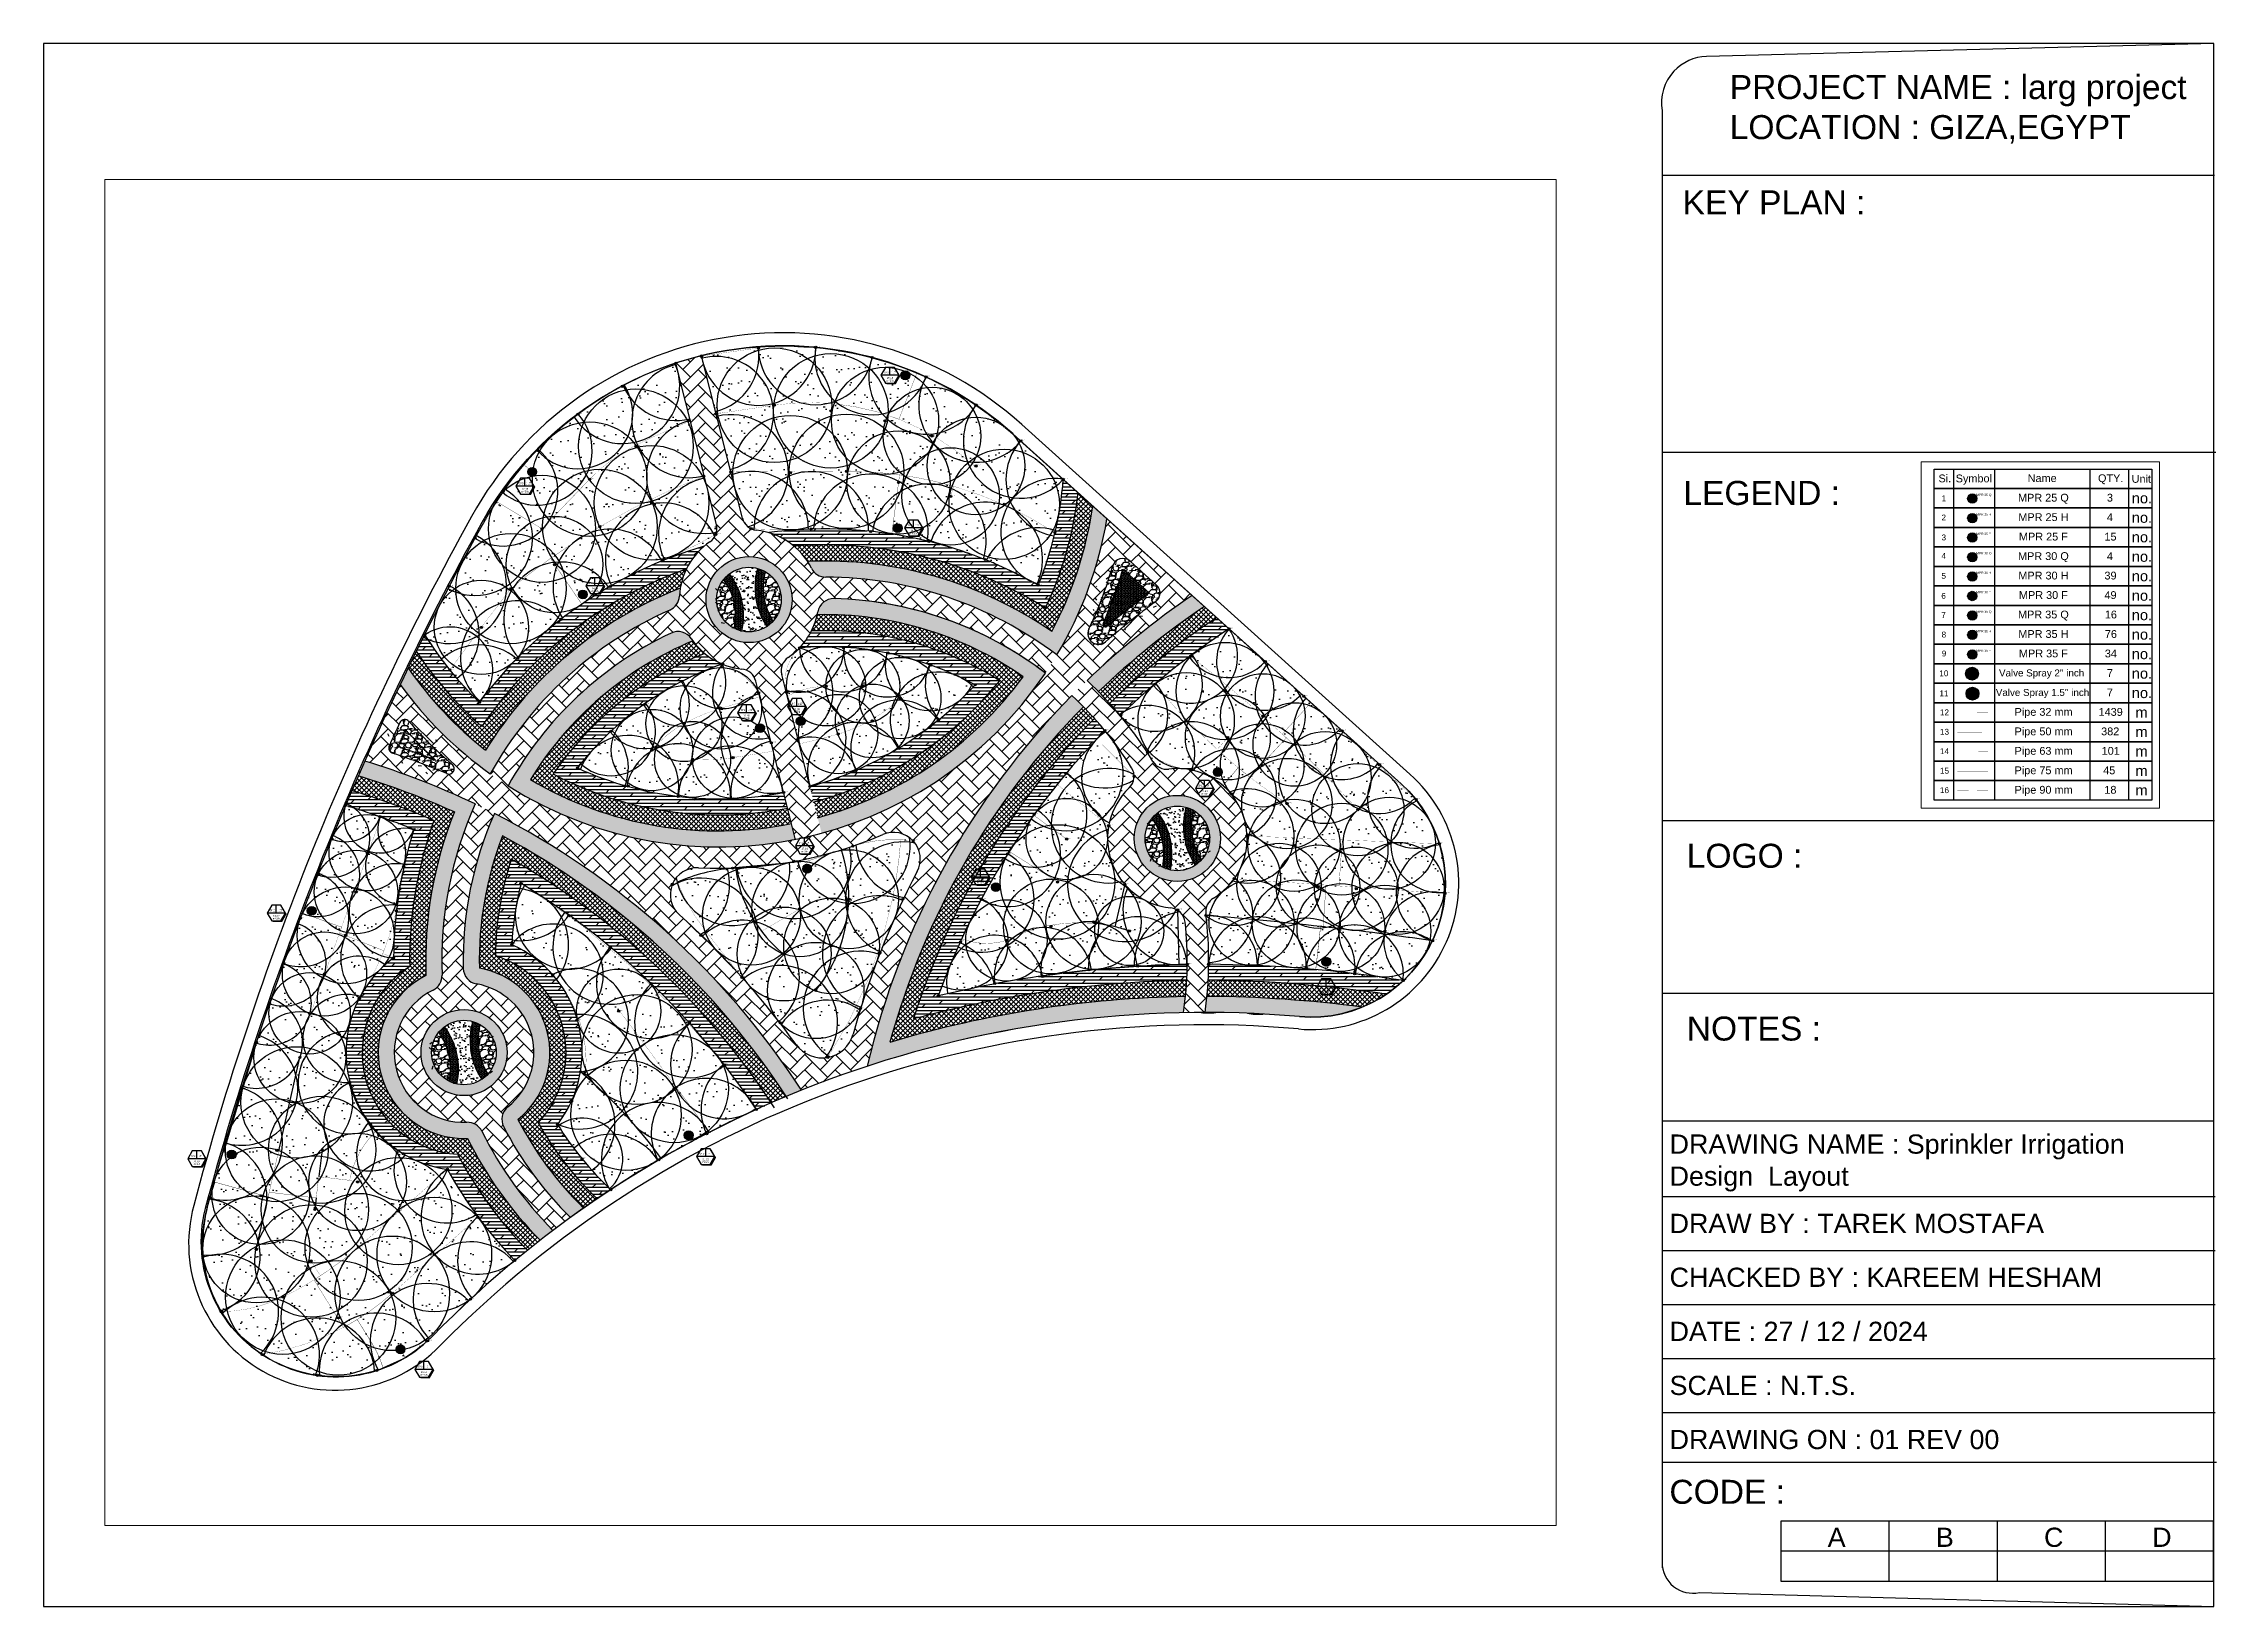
# Paper-space layout 'Layout1' of a CAD drawing. Extents: x 2 to 1155, y 1 to 830.
# The model-space entities are those that its viewports show. They can reach past a viewport. Long polylines and large blocks are cut down to what shows.
import ezdxf
from ezdxf.enums import TextEntityAlignment as Align

# ---------------------------------------------------------------- set-up
doc = ezdxf.new("R2010")
doc.units = 0
doc.linetypes.add('1', pattern=[0])
for name, color, linetype in [('CIRCLE SPRAY', 140, 'Continuous'), ('Grass', 7, 'Continuous'), ('gravel', 7, 'Continuous'), ('L-VALV-NOTN', 7, 'Continuous'), ('L-VALV-SYMB', 7, 'Continuous'), ('L-ZONE-ATTR-VALV', 7, 'Continuous'), ('LAYOUT', 7, 'Continuous'), ('Legend', 7, 'Continuous'), ('Pipe-Lateral-10 Bars-32mm', 7, 'Continuous'), ('Pipe-Lateral-10 Bars-50mm', 7, 'Continuous'), ('Pipe-Lateral-10 Bars-63mm', 7, 'Continuous'), ('Pipe-Lateral-10 Bars-75mm', 7, 'Continuous'), ('Pipe-Lateral-10 Bars-90mm', 7, 'Continuous'), ('ROAD BORDER', 7, 'Continuous'), ('Roads boundry', 7, 'Continuous'), ('Rotor MPR', 172, 'Continuous'), ('sand', 7, 'Continuous'), ('shrubs-Gc', 7, 'Continuous')]:
    doc.layers.add(name, color=color, linetype=linetype)
doc.layers.add('Hardscape', color=80, linetype='1', lineweight=15)
doc.layers.add('PIPE', color=7, linetype='Continuous', lineweight=50)
doc.layers.add('L-SYMB-TRIM', color=7, linetype='Continuous', true_color=0x000000)
doc.styles.get("Standard").update_dxf_attribs({"font": 'arial.ttf'})
doc.styles.add('ValveZoneLabelText', font='arial.ttf', dxfattribs={"height": 0.2})
doc.linetypes.add('32mm', pattern='A,0.5,-0.2,["32mm",Standard,S=0.1,R=0,X=-0.1,Y=-0.05],-0.5', length=1.2)
doc.linetypes.add('50mm', pattern='A,0.5,-0.2,["50mm",Standard,S=0.1,R=0,X=-0.1,Y=-0.05],-0.5', length=1.2)
doc.linetypes.add('63mm', pattern='A,0.5,-0.2,["63mm",Standard,S=0.1,R=0,X=-0.1,Y=-0.05],-0.5', length=1.2)
doc.linetypes.add('75mm', pattern='A,0.5,-0.2,["75mm",Standard,S=0.1,R=0,X=-0.1,Y=-0.05],-0.5', length=1.2)
doc.linetypes.add('90mm', pattern='A,0.5,-0.2,["90mm",Standard,S=0.1,R=0,X=-0.1,Y=-0.05],-0.5', length=1.2)
doc.linetypes.add('PIPE 90', pattern='A,12.7,-5.08,["GAS",Standard,S=2.54,R=0,X=-2.54,Y=-1.27],-6.35', length=24.13)
pattern_1 = [(228.0127875, (1.8288, 2.54), (-20.320000001596, -22.859999998582), [0.34172144, -33.8304836396]), (184.969741, (1.6002, 2.286), (30.47999998794, 2.540000144698), [0.58640472, -58.0540488935]), (132.5104471, (1.016, 2.2352), (25.400000010727, -27.939999990246), [0.41348152, -40.934722794]), (267.273689, (0.0254, 1.6002), (2.54000000532, 50.799999999733), [0.53400452, -52.866437426]), (292.83365418, (0, 1.0668), (-12.700000001063, 30.479999999555), [0.5236337, -51.8398077453]), (357.273689, (0.2032, 0.5842), (-50.799999999733, 2.54000000532), [0.53400452, -52.866437426]), (37.69424047, (0.7366, 0.5588), (-33.019999998536, -25.4000000019004), [0.70619366, -69.913115314]), (72.25532837, (1.2954, 0.9906), (17.780000004779, 55.879999998479), [0.66671952, -66.005256602]), (121.42956562, (1.4986, 1.6256), (-20.320000002883, 33.019999998226), [0.535813, -53.045545699]), (175.2363583, (1.2192, 2.0828), (27.9399999996, -2.54000000439), [0.61171328, -29.97393695]), (222.3974378, (0.6096, 2.1336), (-30.4799999990247, -27.940000001064), [0.79107792, -78.316772512]), (138.81407483, (2.54, 1.5748), (-17.779999998934, 15.24000000124), [0.27000454, -26.7305658243]), (171.4692344, (2.3368, 1.7526), (33.02000000089, -5.079999994237), [0.51368198, -50.854638997]), (225, (1.8288, 1.8288), (-4e-16, -2.54), [0.35920934, -3.2328931084]), (203.19859051, (1.651, 2.1336), (12.70000000035, 5.07999999911), [0.19344132, -19.150622369]), (291.80140949, (1.4732, 2.0574), (-2.54000000053, 7.61999999982), [0.27356562, -13.40475299]), (30.96375653, (1.5748, 1.8034), (7.62000000019, 5.07999999972), [0.44431966, -14.366298153]), (161.56505118, (1.9558, 2.032), (5.08000000013, -2.53999999973), [0.32128714, -7.710898117]), (16.389540334, (0, 2.0574), (25.4, 7.62), [0.450088, -44.5588266725]), (70.34617594, (0.4318, 2.1844), (-10.16000000093, -27.93999999967), [0.37759894, -37.382215678]), (293.19859051, (1.9558, 2.54), (-5.07999999911, 12.70000000036), [0.3868801, -18.957183589]), (343.61045967, (2.1082, 2.1844), (-25.400000000532, 7.619999998223), [0.450088, -44.5588266725]), (339.44395478, (0, 0.4826), (-12.7, 5.08), [0.4340352, -21.267734313]), (294.7751406, (0.4064, 0.3302), (-12.700000015117, 27.939999993127), [0.36367212, -36.003593381]), (66.80140949, (1.9812, 0), (5.0799999992, 12.70000000032), [0.3868801, -18.957183589]), (17.35402464, (2.1336, 0.3556), (-33.019999999343, -10.160000002132), [0.42578274, -42.15237598]), (69.44395478, (0.7366, 0), (-5.08000000009, -12.699999999965), [0.2170176, -21.484751913]), (101.309932474, (1.8288, 0), (-2.54, 10.16), [0.1295146, -12.8219949645]), (165.96375653, (1.8034, 0.127), (7.62, -2.54), [0.5236337, -9.949054589]), (186.00900596, (1.2954, 0.254), (25.399999999865, 2.54000000133), [0.485267, -48.0413648633]), (303.69006753, (1.5748, 1.5748), (-2.54000000035, 5.0799999998), [0.36632388, -8.7917763597]), (353.15722659, (1.778, 1.27), (43.180000000266, -5.079999997739), [0.63955676, -63.316009065]), (60.9453959, (2.413, 1.1938), (-10.16000000028, -17.77999999984), [0.26150824, -25.889392318]), (90, (2.54, 1.4224), (-2.54, 2.54), [0.1524, -2.3876]), (120.25643716, (1.2446, 0.3302), (10.159999998757, -17.78000000071), [0.35286696, -34.933940773]), (48.0127875, (1.0668, 0.635), (20.320000001675, 22.85999999851), [0.68344288, -33.4887621996]), (0, (1.524, 1.143), (2.54, 2.54), [0.6604, -1.8796]), (325.3048465, (2.1844, 1.143), (25.400000009622, -17.779999986255), [0.40160956, -39.759316724]), (254.0546041, (2.5146, 0.9144), (-2.53999999982, -10.16000000004), [0.36982908, -18.121650039]), (207.64597536, (2.413, 0.5588), (-48.260000001773, -25.399999996631), [0.6021451, -59.612464423]), (175.42607874, (1.8796, 0.2794), (-33.019999999999, 2.539999999999), [0.63702946, -63.065846456])]
pattern_2 = [(0, (0, 0), (0.28575, 0.1649778387), [0.1905, -0.381]), (120, (0, 0), (-0.285749999376, 0.164977839781), [0.1905, -0.381]), (60, (0, 0), (6.24e-10, 0.329955678481), [-0.381, 0.1905])]
pattern_3 = [(228.0127875, (-50.7946, 77.47674), (-20.320000001596, -22.859999998582), [0.34172144, -33.8304836396]), (184.969741, (-51.0232, 77.22274), (30.47999998794, 2.540000144698), [0.58640472, -58.0540488935]), (132.5104471, (-51.6074, 77.17194), (25.400000010727, -27.939999990246), [0.41348152, -40.934722794]), (267.273689, (-52.598, 76.53694), (2.54000000532, 50.799999999733), [0.53400452, -52.866437426]), (292.83365418, (-52.6234, 76.00354), (-12.700000001063, 30.479999999555), [0.5236337, -51.8398077453]), (357.273689, (-52.4202, 75.52094), (-50.799999999733, 2.54000000532), [0.53400452, -52.866437426]), (37.69424047, (-51.886805, 75.49554), (-33.019999998536, -25.4000000019004), [0.70619366, -69.913115314]), (72.25532837, (-51.328005, 75.92734), (17.780000004779, 55.879999998479), [0.66671952, -66.005256602]), (121.42956562, (-51.1248, 76.56234), (-20.320000002883, 33.019999998226), [0.535813, -53.045545699]), (175.2363583, (-51.4042, 77.01954), (27.9399999996, -2.54000000439), [0.61171328, -29.97393695]), (222.3974378, (-52.013805, 77.07034), (-30.4799999990247, -27.940000001064), [0.79107792, -78.316772512]), (138.81407483, (-50.0834, 76.51154), (-17.779999998934, 15.24000000124), [0.27000454, -26.7305658243]), (171.4692344, (-50.2866, 76.68934), (33.02000000089, -5.079999994237), [0.51368198, -50.854638997]), (225, (-50.7946, 76.7655), (-4e-16, -2.54), [0.35920934, -3.2328931084]), (203.19859051, (-50.9724, 77.07034), (12.70000000035, 5.07999999911), [0.19344132, -19.150622369]), (291.80140949, (-51.1502, 76.99414), (-2.54000000053, 7.61999999982), [0.27356562, -13.40475299]), (30.96375653, (-51.0486, 76.74014), (7.62000000019, 5.07999999972), [0.44431966, -14.366298153]), (161.56505118, (-50.6676, 76.96874), (5.08000000013, -2.53999999973), [0.32128714, -7.710898117]), (16.389540334, (-52.6234, 76.99414), (25.4, 7.62), [0.450088, -44.5588266725]), (70.34617594, (-52.1916, 77.12114), (-10.16000000093, -27.93999999967), [0.37759894, -37.382215678]), (293.19859051, (-50.6676, 77.47674), (-5.07999999911, 12.70000000036), [0.3868801, -18.957183589]), (343.61045967, (-50.5152, 77.12114), (-25.400000000532, 7.619999998223), [0.450088, -44.5588266725]), (339.44395478, (-52.6234, 75.41934), (-12.7, 5.08), [0.4340352, -21.267734313]), (294.7751406, (-52.217, 75.26694), (-12.700000015117, 27.939999993127), [0.36367212, -36.003593381]), (66.80140949, (-50.6422, 74.93674), (5.0799999992, 12.70000000032), [0.3868801, -18.957183589]), (17.35402464, (-50.4898, 75.29234), (-33.019999999343, -10.160000002132), [0.42578274, -42.15237598]), (69.44395478, (-51.8868, 74.93674), (-5.08000000009, -12.699999999965), [0.2170176, -21.484751913]), (101.309932474, (-50.7946, 74.93674), (-2.54, 10.16), [0.1295146, -12.8219949645]), (165.96375653, (-50.82, 75.06374), (7.62, -2.54), [0.5236337, -9.949054589]), (186.00900596, (-51.328, 75.19074), (25.399999999865, 2.54000000133), [0.485267, -48.0413648633]), (303.69006753, (-51.0486, 76.51154), (-2.54000000035, 5.0799999998), [0.36632388, -8.7917763597]), (353.15722659, (-50.8454, 76.20674), (43.180000000266, -5.079999997739), [0.63955676, -63.316009065]), (60.9453959, (-50.2104, 76.13054), (-10.16000000028, -17.77999999984), [0.26150824, -25.889392318]), (90, (-50.0834, 76.3591), (-2.54, 2.54), [0.1524, -2.3876]), (120.25643716, (-51.3788, 75.26694), (10.159999998757, -17.78000000071), [0.35286696, -34.933940773]), (48.0127875, (-51.5566, 75.57174), (20.320000001675, 22.85999999851), [0.68344288, -33.4887621996]), (0, (-51.0994, 76.0797), (2.54, 2.54), [0.6604, -1.8796]), (325.3048465, (-50.439, 76.07974), (25.400000009622, -17.779999986255), [0.40160956, -39.759316724]), (254.0546041, (-50.1088, 75.85114), (-2.53999999982, -10.16000000004), [0.36982908, -18.121650039]), (207.64597536, (-50.2104, 75.49554), (-48.260000001773, -25.399999996631), [0.6021451, -59.612464423]), (175.42607874, (-50.7438, 75.21614), (-33.019999999999, 2.539999999999), [0.63702946, -63.065846456])]
pattern_4 = [(228.0127875, (27.82352, 139.14712), (-20.320000001596, -22.859999998582), [0.34172144, -33.8304836396]), (184.969741, (27.59492, 138.89312), (30.47999998794, 2.540000144698), [0.58640472, -58.0540488935]), (132.5104471, (27.01072, 138.84232), (25.400000010727, -27.939999990246), [0.41348152, -40.934722794]), (267.273689, (26.02012, 138.20732), (2.54000000532, 50.799999999733), [0.53400452, -52.866437426]), (292.83365418, (25.99472, 137.67392), (-12.700000001063, 30.479999999555), [0.5236337, -51.8398077453]), (357.273689, (26.19792, 137.19132), (-50.799999999733, 2.54000000532), [0.53400452, -52.866437426]), (37.69424047, (26.73132, 137.16592), (-33.019999998536, -25.4000000019004), [0.70619366, -69.913115314]), (72.25532837, (27.29012, 137.59772), (17.780000004779, 55.879999998479), [0.66671952, -66.005256602]), (121.42956562, (27.49332, 138.23272), (-20.320000002883, 33.019999998226), [0.535813, -53.045545699]), (175.2363583, (27.21392, 138.68992), (27.9399999996, -2.54000000439), [0.61171328, -29.97393695]), (222.3974378, (26.60432, 138.740724), (-30.4799999990247, -27.940000001064), [0.79107792, -78.316772512]), (138.81407483, (28.53472, 138.18192), (-17.779999998934, 15.24000000124), [0.27000454, -26.7305658243]), (171.4692344, (28.33152, 138.35972), (33.02000000089, -5.079999994237), [0.51368198, -50.854638997]), (225, (27.8235, 138.436), (-4e-16, -2.54), [0.35920934, -3.2328931084]), (203.19859051, (27.64572, 138.74072), (12.70000000035, 5.07999999911), [0.19344132, -19.150622369]), (291.80140949, (27.4679, 138.66452), (-2.54000000053, 7.61999999982), [0.27356562, -13.40475299]), (30.96375653, (27.5695, 138.41052), (7.62000000019, 5.07999999972), [0.44431966, -14.366298153]), (161.56505118, (27.9505, 138.6391), (5.08000000013, -2.53999999973), [0.32128714, -7.710898117]), (16.389540334, (25.99472, 138.66452), (25.4, 7.62), [0.450088, -44.5588266725]), (70.34617594, (26.42652, 138.79152), (-10.16000000093, -27.93999999967), [0.37759894, -37.382215678]), (293.19859051, (27.95052, 139.14712), (-5.07999999911, 12.70000000036), [0.3868801, -18.957183589]), (343.61045967, (28.10292, 138.79152), (-25.400000000532, 7.619999998223), [0.450088, -44.5588266725]), (339.44395478, (25.99472, 137.08972), (-12.7, 5.08), [0.4340352, -21.267734313]), (294.7751406, (26.40112, 136.93732), (-12.700000015117, 27.939999993127), [0.36367212, -36.003593381]), (66.80140949, (27.97592, 136.60712), (5.0799999992, 12.70000000032), [0.3868801, -18.957183589]), (17.35402464, (28.12832, 136.96272), (-33.019999999343, -10.160000002132), [0.42578274, -42.15237598]), (69.44395478, (26.73132, 136.60712), (-5.08000000009, -12.699999999965), [0.2170176, -21.484751913]), (101.309932474, (27.8235, 136.6071), (-2.54, 10.16), [0.1295146, -12.8219949645]), (165.96375653, (27.7981, 136.7341), (7.62, -2.54), [0.5236337, -9.949054589]), (186.00900596, (27.29012, 136.86112), (25.399999999865, 2.54000000133), [0.485267, -48.0413648633]), (303.69006753, (27.5695, 138.1819), (-2.54000000035, 5.0799999998), [0.36632388, -8.7917763597]), (353.15722659, (27.77272, 137.87712), (43.180000000266, -5.079999997739), [0.63955676, -63.316009065]), (60.9453959, (28.40772, 137.80092), (-10.16000000028, -17.77999999984), [0.26150824, -25.889392318]), (90, (28.5347, 138.0295), (-2.54, 2.54), [0.1524, -2.3876]), (120.25643716, (27.23932, 136.93732), (10.159999998757, -17.78000000071), [0.35286696, -34.933940773]), (48.0127875, (27.06152, 137.24212), (20.320000001675, 22.85999999851), [0.68344288, -33.4887621996]), (0, (27.5187, 137.75), (2.54, 2.54), [0.6604, -1.8796]), (325.3048465, (28.17912, 137.75012), (25.400000009622, -17.779999986255), [0.40160956, -39.759316724]), (254.0546041, (28.50932, 137.52152), (-2.53999999982, -10.16000000004), [0.36982908, -18.121650039]), (207.64597536, (28.40772, 137.16592), (-48.260000001773, -25.399999996631), [0.6021451, -59.612464423]), (175.42607874, (27.87432, 136.88652), (-33.019999999999, 2.539999999999), [0.63702946, -63.065846456])]
pattern_5 = [(45, (-675480.1106, -802687.9176), (2e-16, 2.8284271247), [6, -2]), (135, (-675478.6964, -802686.5034), (2e-16, 2.8284271247), [6, -2])]

# ---------------------------------------------------------------- blocks, each defined once
blk = doc.blocks.new('Rotor mpr')
at = {"layer": 'Rotor MPR'}
h = blk.add_hatch(color=256, dxfattribs=at)
h.dxf.hatch_style = 1
h.paths.add_polyline_path([(-0.2, 0, 1), (0.2, 0, 1)])
at = {"layer": 'Rotor MPR', "color": 7}
blk.add_circle((0, 0), 0.2, dxfattribs=at)
blk.add_attdef('ROTOR.MPR', (0.167, 0.11), '', height=0.1, dxfattribs=at)
blk = doc.blocks.new('valvesym-1')
at = {"linetype": 'Continuous', "lineweight": 0}
for points in [[(-0.01, 0), (-0.75, 0), (-0.75, 0.01), (-0.74, 0.12), (-0.71, 0.23), (-0.67, 0.34), (-0.61, 0.44), (-0.53, 0.53), (-0.44, 0.61), (-0.34, 0.67), (-0.23, 0.71), (-0.12, 0.74), (-0.01, 0.75), (0, 0.75), (0, 0.01)], [(0.75, 0), (0.01, 0), (0, -0.01), (0, -0.75), (0.01, -0.75), (0.12, -0.74), (0.23, -0.71), (0.34, -0.67), (0.44, -0.61), (0.53, -0.53), (0.61, -0.44), (0.67, -0.34), (0.71, -0.23), (0.74, -0.12), (0.75, -0.01)]]:
    blk.add_hatch(color=0, dxfattribs=at).paths.add_polyline_path(points, flags=0)
at = {"layer": 'L-SYMB-TRIM', "linetype": 'Continuous', "lineweight": 0}
h = blk.add_hatch(color=256, dxfattribs=at)
edge = h.paths.add_edge_path()
edge.add_arc((0, 0), 0.75, 0, 360)
at = {"color": 0, "linetype": 'Continuous', "ltscale": 0.102234, "flags": 128}
for points in [[(0.75, 0), (-0.75, 0)], [(0, 0.75), (0, -0.75)]]:
    blk.add_lwpolyline(points, dxfattribs=at)
at = {"color": 0, "linetype": 'Continuous', "ltscale": 0.102234}
blk.add_circle((0, 0), 0.75, dxfattribs=at)
blk = doc.blocks.new('ControlValve-1')
at = {"layer": 'L-VALV-SYMB', "color": 0, "xscale": 1.000000032, "yscale": 1.000000032}
blk.add_blockref('valvesym-1', (0, 0), dxfattribs=at)
at = {"layer": 'L-ZONE-ATTR-VALV', "style": 'ValveZoneLabelText'}
blk.add_attdef('WaterSource/ZoneId', (0, 0), '', height=0.2, dxfattribs=at)
blk = doc.blocks.new('V_S_2')
at = {"layer": 'L-VALV-SYMB', "color": 12, "rotation": 63.40581976892219}
blk.add_blockref('ControlValve-1', (0, 0), dxfattribs=at)
blk = doc.blocks.new('V_S_1.5')
at = {"layer": 'L-VALV-SYMB', "color": 130, "rotation": 48.58537856362994}
blk.add_blockref('ControlValve-1', (0, 0), dxfattribs=at)
blk = doc.blocks.new('vnotation-6')
blk.add_hatch(color=256).paths.add_polyline_path([(0.28, 0.38), (0.5, 0), (0.25, -0.43), (-0.21, -0.43), (-0.18, -0.49), (0.32, -0.49), (0.57, -0.05), (0.32, 0.38)])
for p, q in [((0.5, 0), (-0.5, 0)), ((0, 0), (0, 0.43))]:
    blk.add_line(p, q)
blk.add_lwpolyline([(0.5, 0), (0.25, 0.43), (-0.25, 0.43), (-0.5, 0), (-0.25, -0.43), (0.25, -0.43)], close=True)
for tag, p in [('AA', (-0.2, 0.2)), ('2', (0.2, 0.2)), ('GPM', (0, -0.3)), ('20', (0, -0.15))]:
    blk.add_attdef(tag, text='', height=0.1).set_placement(p, align=Align.MIDDLE_CENTER)
at = {"flags": 1}
blk.add_attdef('WATERSOURCE/ZONEID', text='', height=0.005, dxfattribs=at).set_placement((0, 0), align=Align.MIDDLE_CENTER)

msp = doc.modelspace()

# ---------------------------------------------------------------- hatches: boundary and pattern name
at = {"layer": 'Grass', "linetype": 'ByBlock'}
h = msp.add_hatch(dxfattribs=at)
h.set_pattern_fill('AR-SAND', color=94, scale=0.1)
h.paths.add_polyline_path([(671299.69, 802546.41, -0.063369), (671289.47, 802559.09, -0.010385), (671300.45, 802579.95, -0.188764), (671336.37, 802609.73), (671343.95, 802579.58, -0.314972), (671342.73, 802576.36, 0.02609), (671341.64, 802575.54, 0.162657)])
h = msp.add_hatch(dxfattribs=at)
h.set_pattern_fill('AR-SAND', color=94, scale=0.1)
h.paths.add_polyline_path([(671399.35, 802596.46), (671408.69, 802588.04, -0.079175), (671404, 802568.3, 0.163178), (671353.71, 802578.09, 0.045419), (671351.39, 802578.54, -0.314592), (671348.8, 802580.8), (671341.18, 802611.12, -0.24885)])
h = msp.add_hatch(dxfattribs=at)
h.set_pattern_fill('AR-SAND', color=94, scale=0.1)
h.paths.add_polyline_path([(671361.4, 802530.69), (671356.14, 802551.59, -0.314972), (671357.37, 802554.81, 0.052962), (671359.47, 802556.58, -0.14597), (671392.24, 802549.67, -0.143251)])
h = msp.add_hatch(dxfattribs=at)
h.set_pattern_fill('AR-SAND', color=94, scale=0.1)
h.paths.add_polyline_path([(671471.78, 802531.17, -0.437384), (671472.19, 802494.46, 0.037692), (671435.83, 802497.5, 0.032968), (671435.3, 802506.91, -0.295554), (671436.73, 802509.85, 0.809739), (671428.38, 802533.93, -0.295554), (671425.44, 802535.35, 0.036881), (671419.32, 802543.93, -0.047279), (671439.65, 802560.13)])
h = msp.add_hatch(dxfattribs=at)
h.set_pattern_fill('AR-SAND', color=94, scale=0.1)
h.paths.add_polyline_path([(671356.52, 802529.58, -0.157382), (671318.01, 802534.15, -0.145081), (671345.06, 802553.55, 0.07232), (671348.7, 802552.63, -0.314592), (671351.29, 802550.37)])
h = msp.add_hatch(dxfattribs=at)
h.set_pattern_fill('AR-SAND', color=94, scale=0.1)
h.paths.add_polyline_path([(671428.76, 802508.03, -0.356419), (671431.45, 802505.36, -0.029214), (671431.83, 802497.48, 0.055665), (671385.37, 802491.58, -0.107351), (671416.47, 802541.11, -0.031592), (671421.46, 802534.19, -0.356419), (671420.99, 802530.42, 0.642268)])
h = msp.add_hatch(dxfattribs=at)
h.set_pattern_fill('AR-SAND', color=94, scale=0.1)
h.paths.add_polyline_path([(671293.75, 802459.2, 0.065893), (671306.33, 802442.2, 0.026072), (671290.82, 802427.96, -0.771013), (671248.82, 802451.93, -0.035081), (671274.71, 802527.13, -0.024176), (671287.48, 802522.65, 0.07574), (671283.68, 802498.68, 0.669872)])
h = msp.add_hatch(dxfattribs=at)
h.set_pattern_fill('AR-SAND', color=94, scale=0.1)
h.paths.add_polyline_path([(671381.43, 802514.81, 0.706633), (671375.03, 802521.73, -0.114395), (671340.59, 802515.5, 0.705998), (671337, 802506.79, -0.053515), (671358.83, 802482.51, 0.630416), (671369.48, 802484.44, -0.054281)])
h = msp.add_hatch(dxfattribs=at)
h.set_pattern_fill('AR-SAND', color=94, scale=0.1)
h.paths.add_polyline_path([(671351.41, 802470.39, 0.038439), (671324.25, 802455.42, -0.067375), (671314.31, 802467.6, 0.485751), (671305.75, 802501.15, -0.049505), (671307.48, 802512.6, -0.110134)])
at = {"layer": 'gravel', "linetype": 'ByBlock'}
h = msp.add_hatch(dxfattribs=at)
h.set_pattern_fill('GRAVEL', color=250, scale=0.1)
h.set_pattern_definition(pattern_1)
edge = h.paths.add_edge_path()
edge.add_arc((671344.39, 802592.9), 76.49, -25.4163, -15.9984, ccw=False)
edge.add_arc((671415.28, 802559.21), 2, 154.5837, 311.0415)
edge.add_arc((671514.93, 802444.75), 149.77, 126.4491, 131.0415, ccw=False)
edge.add_arc((671424.76, 802566.82), 2, -53.5509, 47.9639)
edge.add_line((671426.1, 802568.31), (671421.17, 802572.75))
edge.add_arc((671419.83, 802571.27), 2, 47.9639, 164.0016)
edge = h.paths.add_edge_path(flags=16)
edge.add_arc((671344.39, 802592.9), 78.49, -23.8265, -15.9984, ccw=False)
edge.add_arc((671416.6, 802560.96), 0.475, 151.2367, 299.2786)
edge.add_arc((671514.93, 802444.75), 151.77, 126.4491, 130.267, ccw=False)
edge.add_line((671424.76, 802566.82), (671419.83, 802571.27))
h = msp.add_hatch(dxfattribs=at)
h.set_pattern_fill('GRAVEL', color=250, scale=0.1)
h.set_pattern_definition(pattern_3)
h.paths.add_polyline_path([(671347.29, 802560.21, -0.476364), (671345.32, 802569.37, -0.208703)])
h = msp.add_hatch(dxfattribs=at)
h.set_pattern_fill('GRAVEL', color=250, scale=0.1)
h.set_pattern_definition(pattern_3)
h.paths.add_polyline_path([(671353.04, 802570.81, -0.476364), (671354.5, 802561.56, -0.208703)])
h = msp.add_hatch(dxfattribs=at)
h.set_pattern_fill('GRAVEL', color=250, scale=0.1)
h.set_pattern_definition(pattern_1)
edge = h.paths.add_edge_path(flags=16)
edge.add_arc((671344.39, 802592.9), 77.99, 221.428, 227.2986, ccw=False)
edge.add_arc((671797.04, 802305.25), 563, 155.2117, 155.5607)
edge.add_arc((671234.79, 802392.97), 153.47, 68.3168, 71.1083, ccw=False)
edge = h.paths.add_edge_path()
edge.add_arc((671234.79, 802392.97), 151.97, 67.2227, 71.3146, ccw=False)
edge.add_arc((671294.02, 802534.02), 1, 247.2227, 409.4552)
edge.add_arc((671344.39, 802592.9), 76.49, 220.8602, 229.4552, ccw=False)
edge.add_arc((671285.78, 802542.2), 1, 40.8602, 155.1333)
edge.add_arc((671797.04, 802305.25), 564.5, 155.1333, 155.6168)
edge.add_arc((671283.8, 802537.88), 1, 155.6168, 251.3146)
h = msp.add_hatch(dxfattribs=at)
h.set_pattern_fill('GRAVEL', color=250, scale=0.1)
h.set_pattern_definition(pattern_1)
h.paths.add_polyline_path([(671427.27, 802515.62, -0.476364), (671425.29, 802524.78, -0.208703)])
h = msp.add_hatch(dxfattribs=at)
h.set_pattern_fill('GRAVEL', color=250, scale=0.1)
h.set_pattern_definition(pattern_1)
h.paths.add_polyline_path([(671433.01, 802526.22, -0.476364), (671434.48, 802516.97, -0.208703)])
h = msp.add_hatch(dxfattribs=at)
h.set_pattern_fill('GRAVEL', color=250, scale=0.1)
h.set_pattern_definition(pattern_4)
h.paths.add_polyline_path([(671294.08, 802475.64, -0.476364), (671292.11, 802484.79, -0.208703)])
h = msp.add_hatch(dxfattribs=at)
h.set_pattern_fill('GRAVEL', color=250, scale=0.1)
h.set_pattern_definition(pattern_4)
h.paths.add_polyline_path([(671299.83, 802486.23, -0.476364), (671301.29, 802476.98, -0.208703)])
at = {"layer": 'Hardscape'}
h = msp.add_hatch(dxfattribs=at)
h.set_pattern_fill('AR-HBONE', color=251, scale=0.5)
h.set_pattern_definition(pattern_5)
h.paths.add_polyline_path([(671420.99, 802530.42, 0.356419), (671421.46, 802534.19, 0.06502), (671410.3, 802547.67, -0.006819), (671413.15, 802550.48, -0.068428), (671425.44, 802535.35, 0.295554), (671428.38, 802533.93, -0.809739), (671436.73, 802509.85, 0.295554), (671435.3, 802506.91, -0.06457), (671435.17, 802488.51, 0.005006), (671431.13, 802488.47, 0.062759), (671431.45, 802505.36, 0.356419), (671428.76, 802508.03, -0.642268)])
h.paths.add_polyline_path([(671430.82, 802513.01, 1), (671429.16, 802528.99, 1)], flags=16)
h.paths.add_polyline_path([(671365.9, 802565.76, 0.37013), (671362.87, 802563.29, -0.201969), (671357.37, 802554.81, 0.314972), (671356.14, 802551.59), (671357.44, 802546.43), (671363.59, 802521.96, -0.017017), (671358.72, 802520.82), (671351.29, 802550.37, 0.314972), (671348.69, 802552.63, -0.222057), (671339.24, 802558.31, 0.370131), (671335.48, 802559.34, 0.158108), (671305.07, 802530.81, -0.013661), (671301.74, 802533.05, -0.162678), (671335.25, 802563.64, 0.283162), (671337.03, 802566.23, -0.235223), (671342.72, 802576.36, 0.315352), (671343.95, 802579.58), (671336.38, 802609.71, -0.01955), (671341.18, 802611.09), (671348.8, 802580.8, 0.314972), (671351.4, 802578.54, -0.25569), (671361.69, 802571.43, 0.283162), (671364.37, 802569.78, -0.163199), (671407.49, 802555.25, -0.013661), (671405.34, 802551.85, 0.158628)])
h.paths.add_polyline_path([(671349.22, 802573.57, 1), (671350.88, 802557.6, 1)], flags=16)
h = msp.add_hatch(dxfattribs=at)
h.set_pattern_fill('AR-HBONE', color=251, scale=0.5)
h.set_pattern_definition([(45, (-673847.9582, -801760.7936), (0, 2.8284271247), [6, -2]), (135, (-673846.544, -801759.3794), (2e-16, 2.8284271247), [6, -2])])
h.paths.add_polyline_path([(671278.32, 802535.44, -0.006934), (671284.91, 802549.74, 0.66463), (671416.84, 802580.64), (671417.1, 802580.41), (671432.73, 802566.33, 0.188342), (671372.08, 802478.45, 0.016164), (671359.82, 802473.98, 0.176635)])
h.paths.add_polyline_path([(671337, 802506.79, -0.053515), (671358.83, 802482.51, 0.630416), (671369.48, 802484.44, -0.054281), (671381.43, 802514.81, 0.706633), (671375.03, 802521.73, -0.114395), (671340.59, 802515.5, 0.705998)], flags=16)
h.paths.add_polyline_path([(671294.67, 802534.78, -0.03752), (671286.54, 802542.86, 0.5445), (671284.88, 802542.63, 0.00211), (671282.89, 802538.3, 0.44365), (671283.48, 802536.94, -0.017856), (671293.63, 802533.09, 0.855837)], flags=16)
h.paths.add_polyline_path([(671416.59, 802557.7, -0.020041), (671425.95, 802565.21, 0.474379), (671426.1, 802568.31), (671421.17, 802572.75, 0.554524), (671417.91, 802571.82, -0.041116), (671413.47, 802560.07, 0.813097)], flags=16)
h = msp.add_hatch(dxfattribs=at)
h.set_pattern_fill('AR-HBONE', color=251, scale=0.5)
h.set_pattern_definition(pattern_5)
h.paths.add_polyline_path([(671291.06, 802492.69, 0.295554), (671292.73, 802495.49, -0.115157), (671298.92, 802527.44, -0.006718), (671302.51, 802525.66, 0.110571), (671296.7, 802496.72, 0.356419), (671299.16, 802493.83, -0.642268), (671305.02, 802470.87, 0.356419), (671304.24, 802467.15, 0.07826), (671316.68, 802450.21, 0.005006), (671313.43, 802447.81, -0.080075), (671300.17, 802466.33, 0.295554), (671297.36, 802467.99, -0.809739)])
h.paths.add_polyline_path([(671297.67, 802473.02, 1), (671296.01, 802489, 1)], flags=16)
at = {"layer": 'sand', "linetype": 'ByBlock'}
h = msp.add_hatch(dxfattribs=at)
h.set_pattern_fill('AR-SAND', color=1, scale=0.03)
h.set_pattern_definition([(37.5, (-52.6234, 74.9367), (-0.0480009389, 1.468239712), [0, -1.15824, 0, -1.2954, 0, -1.23825]), (7.5, (-52.6234, 74.9367), (1.3485698494, 2.1504753017), [0, -0.62484, 0, -1.04394, 0, -0.40005]), (327.5, (-53.5607, 74.9367), (2.3729771107, 0.004311554), [0, -0.381, 0, -1.3716, 0, -1.7907]), (317.5, (-53.5607, 74.9367), (2.2906693574, 0.6687879698), [0, -0.1905, 0, -0.89916, 0, -1.0287])])
h.paths.add_polyline_path([(671353.35, 802560.57, -0.121307), (671350.64, 802559.59, -0.080492), (671348.71, 802559.7, 0.21732), (671346.4, 802570.42, -0.135442), (671349.39, 802571.59, -0.094505), (671351.64, 802571.4, 0.21732)])
h = msp.add_hatch(dxfattribs=at)
h.set_pattern_fill('AR-SAND', color=1, scale=0.03)
h.paths.add_polyline_path([(671433.33, 802515.98, -0.121307), (671430.62, 802515, -0.080492), (671428.69, 802515.11, 0.21732), (671426.38, 802525.83, -0.135442), (671429.37, 802527, -0.094505), (671431.62, 802526.81, 0.21732)])
h = msp.add_hatch(dxfattribs=at)
h.set_pattern_fill('AR-SAND', color=1, scale=0.03)
h.set_pattern_definition([(37.5, (25.9947, 136.6071), (-0.0480009389, 1.468239712), [0, -1.15824, 0, -1.2954, 0, -1.23825]), (7.5, (25.9947, 136.6071), (1.3485698494, 2.1504753017), [0, -0.62484, 0, -1.04394, 0, -0.40005]), (327.5, (25.0575, 136.6071), (2.3729771107, 0.004311554), [0, -0.381, 0, -1.3716, 0, -1.7907]), (317.5, (25.0575, 136.6071), (2.2906693574, 0.6687879698), [0, -0.1905, 0, -0.89916, 0, -1.0287])])
h.paths.add_polyline_path([(671300.14, 802475.99, -0.121307), (671297.43, 802475.02, -0.080492), (671295.51, 802475.13, 0.21732), (671293.2, 802485.84, -0.135442), (671296.18, 802487.01, -0.094505), (671298.43, 802486.82, 0.21732)])
at = {"layer": 'shrubs-Gc', "linetype": 'ByBlock'}
h = msp.add_hatch(dxfattribs=at)
h.set_pattern_fill('DOLMIT', color=240, scale=0.1)
h.paths.add_polyline_path([(671405.37, 802563.99, 0.159783), (671358.43, 802575.56, 0.103741), (671353.71, 802578.09, -0.163178), (671404, 802568.3, 0.079175), (671408.69, 802588.04), (671411.47, 802585.54, -0.083537)])
at = {"layer": 'shrubs-Gc'}
h = msp.add_hatch(dxfattribs=at)
h.set_pattern_fill('ANSI37', color=74, scale=0.2)
h.paths.add_polyline_path([(671406.53, 802559.64, 0.163176), (671360.96, 802572.71, 0.073569), (671358.43, 802575.56, -0.159783), (671405.37, 802563.99, 0.083537), (671411.47, 802585.54), (671414.19, 802583.09, -0.088167)])
h = msp.add_hatch(dxfattribs=at)
h.set_pattern_fill('AR-SAND', color=219, scale=0.01125)
h.paths.add_polyline_path([(671406.53, 802559.64, 0.088167), (671414.19, 802583.09), (671416.85, 802580.69, -0.093017), (671407.49, 802555.25, 0.163199), (671364.37, 802569.78, -0.283162), (671361.69, 802571.43, 0.028217), (671360.96, 802572.71, -0.163176)])
at = {"layer": 'shrubs-Gc', "linetype": 'ByBlock'}
h = msp.add_hatch(dxfattribs=at)
h.set_pattern_fill('DOLMIT', color=240, scale=0.1)
h.paths.add_polyline_path([(671341.64, 802575.54, 0.103741), (671338.35, 802571.33, 0.159262), (671300.17, 802541.92, -0.069332), (671287.92, 802555.95, -0.001545), (671289.47, 802559.09, 0.063369), (671299.69, 802546.41, -0.162657)])
at = {"layer": 'shrubs-Gc'}
h = msp.add_hatch(dxfattribs=at)
h.set_pattern_fill('AR-SAND', color=219, scale=0.01125)
h.set_pattern_definition([(37.5, (-52.6234, 74.93674), (-0.01800035208, 0.550589892), [0, -0.43434, 0, -0.485775, 0, -0.46434375]), (7.5, (-52.6234, 74.93674), (0.50571369353, 0.80642823814), [0, -0.234315, 0, -0.3914775, 0, -0.15001875]), (327.5, (-52.9749, 74.93674), (0.88986641652, 0.00161683276), [0, -0.142875, 0, -0.51435, 0, -0.6715125]), (317.5, (-52.9749, 74.93674), (0.85900100903, 0.25079548866), [0, -0.0714375, 0, -0.337185, 0, -0.3857625])])
edge = h.paths.add_edge_path(flags=17)
edge.add_arc((671350.02, 802565.59), 6.03, -84.0633, 275.9367, ccw=False)
edge = h.paths.add_edge_path()
edge.add_arc((671350.02, 802565.59), 8.03, -84.0633, 275.9367, ccw=False)
h = msp.add_hatch(dxfattribs=at)
h.set_pattern_fill('ANSI37', color=74, scale=0.2)
h.paths.add_polyline_path([(671300.17, 802541.92, -0.159262), (671338.35, 802571.33, 0.073569), (671337.19, 802567.69, 0.162655), (671300.85, 802537.46, -0.075258), (671286.39, 802552.83, -0.001527), (671287.92, 802555.95, 0.069332)])
h = msp.add_hatch(dxfattribs=at)
h.set_pattern_fill('HONEY', color=1, scale=0.06)
h.set_pattern_definition(pattern_2)
h.paths.add_polyline_path([(671347.29, 802560.21, 0.208703), (671345.32, 802569.37, -0.063031), (671346.4, 802570.42, -0.21732), (671348.71, 802559.7, -0.063031)])
h = msp.add_hatch(dxfattribs=at)
h.set_pattern_fill('HONEY', color=1, scale=0.06)
h.set_pattern_definition(pattern_2)
h.paths.add_polyline_path([(671351.64, 802571.4, -0.063031), (671353.04, 802570.81, 0.208703), (671354.5, 802561.56, -0.063031), (671353.35, 802560.57, -0.21732)])
h = msp.add_hatch(dxfattribs=at)
h.set_pattern_fill('HONEY', color=1, scale=0.06)
h.set_pattern_definition(pattern_2)
edge = h.paths.add_edge_path()
edge.add_arc((671344.39, 802592.9), 78.49, -23.8265, -15.9984, ccw=False)
edge.add_arc((671416.6, 802560.96), 0.475, 151.2367, 299.2786)
edge.add_arc((671514.93, 802444.75), 151.77, 126.4491, 130.267, ccw=False)
edge.add_line((671424.76, 802566.82), (671419.83, 802571.27))
h = msp.add_hatch(dxfattribs=at)
h.set_pattern_fill('AR-SAND', color=219, scale=0.01125)
h.paths.add_polyline_path([(671284.91, 802549.74, -0.001511), (671286.39, 802552.83, 0.075258), (671300.85, 802537.46, -0.162655), (671337.19, 802567.69, 0.028217), (671337.03, 802566.23, -0.283162), (671335.25, 802563.64, 0.162678), (671301.74, 802533.05, -0.08116)])
h = msp.add_hatch(dxfattribs=at)
h.set_pattern_fill('AR-SAND', color=219, scale=0.01125)
h.paths.add_polyline_path([(671362.77, 802562.76, 0.010308), (671362.87, 802563.29, -0.370131), (671365.9, 802565.76, -0.158628), (671405.34, 802551.85, -0.180372), (671363.59, 802521.96), (671362.86, 802524.87, 0.169632), (671401.2, 802551.17, 0.159344)])
h = msp.add_hatch(dxfattribs=at)
h.set_pattern_fill('AR-SAND', color=219, scale=0.01125)
h.paths.add_polyline_path([(671415.29, 802548.39, 0.010485), (671413.15, 802550.48, -0.043046), (671432.75, 802566.35), (671435.05, 802564.28, 0.044177)])
h = msp.add_hatch(dxfattribs=at)
h.set_pattern_fill('ANSI37', color=74, scale=0.2)
h.paths.add_polyline_path([(671401.2, 802551.17, -0.169632), (671362.86, 802524.87), (671362.13, 802527.78, 0.157405), (671396.85, 802550.45, 0.151014), (671361.68, 802559.73, 0.062082), (671362.77, 802562.76, -0.159344)])
h = msp.add_hatch(dxfattribs=at)
h.set_pattern_fill('ANSI37', color=74, scale=0.2)
h.paths.add_polyline_path([(671417.35, 802546.2, 0.01048), (671415.29, 802548.39, -0.044177), (671435.05, 802564.28), (671437.35, 802562.21, 0.045582)])
at = {"layer": 'shrubs-Gc', "linetype": 'ByBlock'}
h = msp.add_hatch(dxfattribs=at)
h.set_pattern_fill('DOLMIT', color=240, scale=0.1)
h.paths.add_polyline_path([(671437.35, 802562.21), (671439.65, 802560.13, 0.047279), (671419.32, 802543.93, 0.010494), (671417.35, 802546.2, -0.045582)])
at = {"layer": 'shrubs-Gc'}
h = msp.add_hatch(dxfattribs=at)
h.set_pattern_fill('AR-SAND', color=219, scale=0.01125)
h.paths.add_polyline_path([(671305.07, 802530.81, -0.158108), (671335.48, 802559.34, -0.370131), (671339.24, 802558.31, 0.010308), (671339.55, 802557.87, 0.158242), (671309.22, 802531.98, 0.184957), (671357.98, 802523.76), (671358.72, 802520.82, -0.192545)])
h = msp.add_hatch(dxfattribs=at)
h.set_pattern_fill('ANSI37', color=74, scale=0.2)
h.paths.add_polyline_path([(671313.48, 802533.04, 0.17217), (671357.25, 802526.67), (671357.98, 802523.76, -0.184957), (671309.22, 802531.98, -0.158242), (671339.55, 802557.87, 0.062096), (671341.77, 802555.53, 0.15002)])
at = {"layer": 'shrubs-Gc', "linetype": 'ByBlock'}
h = msp.add_hatch(dxfattribs=at)
h.set_pattern_fill('DOLMIT', color=240, scale=0.1)
h.paths.add_polyline_path([(671396.85, 802550.45, -0.157405), (671362.13, 802527.78), (671361.4, 802530.69, 0.143251), (671392.24, 802549.67, 0.14597), (671359.47, 802556.58, 0.074201), (671361.68, 802559.73, -0.151014)])
h = msp.add_hatch(dxfattribs=at)
h.set_pattern_fill('DOLMIT', color=240, scale=0.1)
h.paths.add_polyline_path([(671318.01, 802534.15, 0.157382), (671356.52, 802529.58), (671357.25, 802526.67, -0.17217), (671313.48, 802533.04, -0.15002), (671341.77, 802555.53, 0.074209), (671345.06, 802553.55, 0.145081)])
at = {"layer": 'shrubs-Gc'}
h = msp.add_hatch(dxfattribs=at)
h.set_pattern_fill('AR-SAND', color=219, scale=0.01125)
h.paths.add_polyline_path([(671376.32, 802482.92, -0.068409), (671431.5, 802491.47, -0.01121), (671431.13, 802488.47, 0.074531), (671372.08, 802478.45, -0.137219), (671410.3, 802547.67, -0.0111), (671412.45, 802545.58, 0.127822)])
h = msp.add_hatch(dxfattribs=at)
h.set_pattern_fill('ANSI37', color=74, scale=0.2)
h.paths.add_polyline_path([(671380.75, 802487.3, -0.062121), (671431.73, 802494.48, -0.011149), (671431.5, 802491.47, 0.068409), (671376.32, 802482.92, -0.127822), (671412.45, 802545.58, -0.011108), (671414.51, 802543.39, 0.117882)])
h = msp.add_hatch(dxfattribs=at)
h.set_pattern_fill('HONEY', color=1, scale=0.06)
h.set_pattern_definition(pattern_2)
edge = h.paths.add_edge_path()
edge.add_arc((671344.39, 802592.9), 77.99, 221.428, 227.2986, ccw=False)
edge.add_arc((671797.04, 802305.25), 563, 155.2117, 155.5607)
edge.add_arc((671234.79, 802392.97), 153.47, 68.3168, 71.1083, ccw=False)
at = {"layer": 'shrubs-Gc', "linetype": 'ByBlock'}
h = msp.add_hatch(dxfattribs=at)
h.set_pattern_fill('DOLMIT', color=240, scale=0.1)
h.paths.add_polyline_path([(671414.51, 802543.39, -0.01114), (671416.47, 802541.11, 0.107351), (671385.37, 802491.58, -0.055665), (671431.83, 802497.48, -0.011113), (671431.73, 802494.48, 0.062121), (671380.75, 802487.3, -0.117882)])
at = {"layer": 'shrubs-Gc'}
h = msp.add_hatch(dxfattribs=at)
h.set_pattern_fill('ANSI37', color=74, scale=0.2)
h.paths.add_polyline_path([(671289.73, 802495.38, 0.809739), (671297.48, 802464.99, 0.078776), (671311.03, 802445.97, 0.003734), (671308.66, 802444.1, -0.071758), (671295.64, 802462.02, -0.727484), (671286.69, 802497.11, -0.089692), (671291.22, 802524.34, 0.028515), (671275.9, 802529.91, -0.001331), (671277.11, 802532.68, -0.032831), (671295.03, 802525.94, 0.105119)])
h = msp.add_hatch(dxfattribs=at)
h.set_pattern_fill('AR-SAND', color=219, scale=0.01125)
h.paths.add_polyline_path([(671292.73, 802495.49, -0.295554), (671291.06, 802492.69, 0.809739), (671297.36, 802467.99, -0.295554), (671300.17, 802466.33, 0.080075), (671313.43, 802447.81, 0.003742), (671311.03, 802445.97, -0.078776), (671297.48, 802464.99, -0.809739), (671289.73, 802495.38, -0.105119), (671295.03, 802525.94, 0.032831), (671277.11, 802532.68, -0.001331), (671278.32, 802535.44, -0.037138), (671298.92, 802527.44, 0.115157)])
at = {"layer": 'shrubs-Gc', "linetype": 'ByBlock'}
h = msp.add_hatch(dxfattribs=at)
h.set_pattern_fill('DOLMIT', color=240, scale=0.1)
h.paths.add_polyline_path([(671286.69, 802497.11, 0.727484), (671295.64, 802462.02, 0.071758), (671308.66, 802444.1, 0.003727), (671306.33, 802442.2, -0.065893), (671293.75, 802459.2, -0.669872), (671283.68, 802498.68, -0.07574), (671287.48, 802522.65, 0.024176), (671274.71, 802527.13, -0.00133), (671275.9, 802529.91, -0.028515), (671291.22, 802524.34, 0.089692)])
at = {"layer": 'shrubs-Gc'}
h = msp.add_hatch(dxfattribs=at)
h.set_pattern_fill('AR-SAND', color=219, scale=0.01125)
edge = h.paths.add_edge_path(flags=17)
edge.add_arc((671429.99, 802521), 6.03, -84.0633, 275.9367, ccw=False)
edge = h.paths.add_edge_path()
edge.add_arc((671429.99, 802521), 8.03, -84.0633, 275.9367, ccw=False)
h = msp.add_hatch(dxfattribs=at)
h.set_pattern_fill('AR-SAND', color=219, scale=0.01125)
h.paths.add_polyline_path([(671296.7, 802496.72, -0.110571), (671302.51, 802525.66, -0.131747), (671359.82, 802473.98, 0.003779), (671356.99, 802472.82, 0.125113), (671304.02, 802521.48, 0.098023), (671299.7, 802496.78, -0.642268), (671306.9, 802468.53, 0.080284), (671319.17, 802451.98, 0.003771), (671316.68, 802450.21, -0.07826), (671304.24, 802467.15, -0.356419), (671305.02, 802470.87, 0.642268), (671299.16, 802493.83, -0.356419)])
h = msp.add_hatch(dxfattribs=at)
h.set_pattern_fill('HONEY', color=1, scale=0.06)
h.set_pattern_definition(pattern_2)
h.paths.add_polyline_path([(671427.27, 802515.62, 0.208703), (671425.29, 802524.78, -0.063031), (671426.38, 802525.83, -0.21732), (671428.69, 802515.11, -0.063031)])
h = msp.add_hatch(dxfattribs=at)
h.set_pattern_fill('HONEY', color=1, scale=0.06)
h.set_pattern_definition(pattern_2)
h.paths.add_polyline_path([(671431.62, 802526.81, -0.063031), (671433.01, 802526.22, 0.208703), (671434.48, 802516.97, -0.063031), (671433.33, 802515.98, -0.21732)])
h = msp.add_hatch(dxfattribs=at)
h.set_pattern_fill('ANSI37', color=74, scale=0.2)
h.paths.add_polyline_path([(671310.64, 802467.92, 0.073431), (671321.69, 802453.71, 0.003788), (671319.17, 802451.98, -0.080284), (671306.9, 802468.53, 0.642268), (671299.7, 802496.78, -0.098023), (671304.02, 802521.48, -0.125113), (671356.99, 802472.82, 0.003771), (671354.19, 802471.63, 0.117953), (671305.67, 802517.14, 0.074591), (671302.69, 802499.12, -0.551937)])
at = {"layer": 'shrubs-Gc', "linetype": 'ByBlock'}
h = msp.add_hatch(dxfattribs=at)
h.set_pattern_fill('DOLMIT', color=240, scale=0.1)
h.paths.add_polyline_path([(671354.19, 802471.63, 0.003764), (671351.41, 802470.39, 0.110134), (671307.48, 802512.6, 0.049505), (671305.75, 802501.15, -0.485751), (671314.31, 802467.6, 0.067375), (671324.25, 802455.42, 0.003809), (671321.69, 802453.71, -0.073431), (671310.64, 802467.92, 0.551937), (671302.69, 802499.12, -0.074591), (671305.67, 802517.14, -0.117953)])
h = msp.add_hatch(dxfattribs=at)
h.set_pattern_fill('DOLMIT', color=240, scale=0.1)
h.paths.add_polyline_path([(671472.19, 802494.46, -0.040758), (671469.01, 802491.91, 0.034905), (671435.74, 802494.5, 0.010482), (671435.83, 802497.5, -0.037692)])
at = {"layer": 'shrubs-Gc'}
h = msp.add_hatch(dxfattribs=at)
h.set_pattern_fill('AR-SAND', color=219, scale=0.01125)
h.paths.add_polyline_path([(671464.53, 802489.51, -0.120294), (671452.81, 802487.72, 0.02186), (671435.17, 802488.51, 0.010541), (671435.52, 802491.5, -0.030794)])
h = msp.add_hatch(dxfattribs=at)
h.set_pattern_fill('ANSI37', color=74, scale=0.2)
h.paths.add_polyline_path([(671469.01, 802491.91, -0.050954), (671464.53, 802489.51, 0.030794), (671435.52, 802491.5, 0.010502), (671435.74, 802494.5, -0.034905)])
h = msp.add_hatch(dxfattribs=at)
h.set_pattern_fill('AR-SAND', color=219, scale=0.01125)
h.set_pattern_definition([(37.5, (25.9947, 136.60712), (-0.01800035208, 0.550589892), [0, -0.43434, 0, -0.485775, 0, -0.46434375]), (7.5, (25.9947, 136.6071), (0.50571369353, 0.80642823814), [0, -0.234315, 0, -0.3914775, 0, -0.15001875]), (327.5, (25.64325, 136.60712), (0.88986641652, 0.00161683276), [0, -0.142875, 0, -0.51435, 0, -0.6715125]), (317.5, (25.64325, 136.6071), (0.85900100903, 0.25079548866), [0, -0.0714375, 0, -0.337185, 0, -0.3857625])])
edge = h.paths.add_edge_path(flags=17)
edge.add_arc((671296.81, 802481.02), 6.03, -84.0633, 275.9367, ccw=False)
edge = h.paths.add_edge_path()
edge.add_arc((671296.81, 802481.02), 8.03, -84.0633, 275.9367, ccw=False)
h = msp.add_hatch(dxfattribs=at)
h.set_pattern_fill('HONEY', color=1, scale=0.06)
h.set_pattern_definition(pattern_2)
h.paths.add_polyline_path([(671294.08, 802475.64, 0.208703), (671292.11, 802484.79, -0.063031), (671293.2, 802485.84, -0.21732), (671295.51, 802475.13, -0.063031)])
h = msp.add_hatch(dxfattribs=at)
h.set_pattern_fill('HONEY', color=1, scale=0.06)
h.set_pattern_definition(pattern_2)
h.paths.add_polyline_path([(671298.43, 802486.82, -0.063031), (671299.83, 802486.23, 0.208703), (671301.29, 802476.98, -0.063031), (671300.14, 802475.99, -0.21732)])

# ---------------------------------------------------------------- linework, layer by layer
at = {"color": 0}
for p, q in [((671343.95, 802579.58), (671336.37, 802609.73)), ((671348.8, 802580.8), (671341.19, 802611.08)), ((671421.17, 802572.75), (671426.1, 802568.31)), ((671419.83, 802571.27), (671424.76, 802566.82)), ((671358.74, 802520.74), (671351.29, 802550.37)), ((671361.4, 802530.69), (671356.14, 802551.59))]:
    msp.add_line(p, q, dxfattribs=at)
for centre, radius in [((671350.05, 802565.58), 8.03), ((671350.02, 802565.59), 6.03), ((671429.99, 802521), 8.03), ((671429.99, 802521), 6.03), ((671296.84, 802481.01), 8.03), ((671296.81, 802481.02), 6.03)]:
    msp.add_circle(centre, radius, dxfattribs=at)
at = {"color": 119}
for centre, radius, start, end in [((671344.39, 802592.9), 64.49, 337.5755, 355.6833), ((671344.39, 802592.9), 67.49, 334.6376, 353.7385), ((671344.39, 802592.9), 70.49, 331.846, 352.0002), ((671364.26, 802498.2), 80.58, 60.4489, 97.5198), ((671364.26, 802498.2), 80.58, 106.298, 143.2525), ((671364.26, 802498.2), 77.58, 57.9977, 94.3102), ((671364.26, 802498.2), 74.58, 55.4663, 92.5368), ((671364.26, 802498.2), 77.58, 109.5076, 145.7038), ((671364.26, 802498.2), 74.58, 111.281, 148.2352), ((671364.26, 802498.2), 64.58, 55.1087, 91.3231), ((671514.93, 802444.75), 143.77, 123.7521, 133.8701), ((671514.93, 802444.75), 140.77, 123.4426, 133.882), ((671344.39, 802592.9), 64.49, 211.6223, 226.126), ((671364.26, 802498.2), 64.58, 112.4947, 148.4629), ((671364.25, 802498.2), 58.58, 61.4684, 94.6876), ((671364.25, 802498.2), 61.58, 58.042, 92.3922), ((671514.93, 802444.75), 137.77, 123.1192, 133.882), ((671344.39, 802592.9), 70.49, 214.6402, 231.8555), ((671344.39, 802592.9), 67.49, 213.1995, 229.0639), ((671364.26, 802498.2), 61.58, 111.4227, 145.5503), ((671364.26, 802498.2), 58.58, 109.1264, 142.1461), ((671344.39, 802592.9), 64.49, 285.1486, 317.9021), ((671344.39, 802592.9), 67.49, 285.1486, 321.0216), ((671344.39, 802592.9), 70.49, 285.1486, 323.7029), ((671514.93, 802444.75), 143.77, 135.4644, 164.601), ((671514.93, 802444.75), 140.77, 135.5119, 162.4043), ((671514.93, 802444.75), 137.77, 135.5119, 160.1263), ((671234.79, 802392.97), 145.97, 65.6286, 73.1503), ((671344.34, 802591.53), 69.13, 239.4704, 281.3858), ((671344.34, 802591.53), 66.13, 242.1867, 281.2621), ((671344.34, 802591.53), 63.13, 245.3507, 281.2621), ((671234.79, 802392.97), 142.97, 66.7565, 73.2899), ((671234.79, 802392.97), 139.97, 67.8893, 73.4289), ((671364.26, 802498.2), 77.58, 160.3104, 180.8113), ((671364.26, 802498.2), 74.58, 158.168, 182.1714), ((671364.26, 802498.2), 80.58, 162.3374, 179.6627), ((671364.26, 802498.2), 64.58, 158.8681, 181.2618), ((671234.79, 802392.97), 145.97, 32.9416, 61.6886), ((671364.26, 802498.2), 61.58, 162.0866, 179.1499), ((671234.79, 802392.97), 142.97, 32.9416, 60.2839), ((671364.26, 802498.2), 58.58, 165.7772, 177.1137), ((671234.79, 802392.97), 139.97, 33.5777, 58.7173), ((671296.84, 802481.01), 22.03, 322.4907, 66.1237), ((671296.84, 802481.01), 22.03, 126.6731, 261.9413), ((671296.84, 802481.01), 19.03, 122.2366, 266.3778), ((671296.84, 802481.01), 16.03, 308.8845, 79.7299), ((671296.84, 802481.01), 19.03, 316.5153, 72.0991), ((671435.03, 802286.5), 211, 90.9075, 103.6122), ((671433.84, 802255.19), 242.32, 80.8958, 89.5463), ((671296.84, 802481.01), 16.03, 116.3103, 272.3041), ((671435.03, 802286.5), 205, 90.986, 106.6397), ((671435.03, 802286.5), 208, 90.9075, 105.1264), ((671433.84, 802255.19), 236.32, 82.5382, 89.5935), ((671433.84, 802255.19), 239.32, 81.5498, 89.5463), ((671364.26, 802498.2), 64.58, 207.3526, 225.713), ((671364.26, 802498.2), 61.58, 209.4645, 226.2636), ((671364.26, 802498.2), 58.58, 211.5007, 226.9187), ((671364.26, 802498.2), 74.58, 206.4429, 224.4598), ((671364.26, 802498.2), 80.58, 208.9517, 224.0313), ((671364.26, 802498.2), 77.58, 207.8031, 224.2206)]:
    msp.add_arc(centre, radius, start, end, dxfattribs=at)
at = {"color": 0}
for centre, radius, start, end in [((671351.71, 802581.53), 3, 194.1118, 264.0437), ((671344.39, 802592.9), 73.49, 329.1777, 350.4346), ((671341.04, 802578.84), 3, 304.1799, 14.1118), ((671350.05, 802565.58), 13.03, 26.6731, 84.0437), ((671350.05, 802565.58), 13.03, 124.1799, 177.1447), ((671419.83, 802571.27), 2, 47.9639, 164.0016), ((671364.37, 802572.78), 3, 206.6731, 269.9136), ((671364.26, 802498.2), 71.58, 52.8379, 89.9136), ((671344.39, 802592.9), 76.49, 334.5837, 344.0016), ((671344.39, 802592.9), 78.49, 336.1735, 344.0016), ((671334.04, 802566.38), 3, 293.9042, 357.1447), ((671365.82, 802562.76), 3, 88.6091, 169.8533), ((671364.26, 802498.2), 67.58, 52.5546, 88.6091), ((671514.93, 802444.75), 146.77, 124.0485, 133.9079), ((671514.93, 802444.75), 149.77, 126.4491, 131.0415), ((671514.93, 802444.75), 151.77, 126.4491, 130.267), ((671424.76, 802566.82), 2, 306.4491, 47.9639), ((671364.26, 802498.2), 71.58, 113.9042, 150.8636), ((671350.05, 802565.58), 13.03, 304.1799, 349.8533), ((671364.26, 802498.2), 67.58, 115.2087, 151.1469), ((671336.75, 802556.63), 3, 33.9645, 115.2087), ((671350.05, 802565.58), 13.03, 213.9645, 264.0437), ((671415.28, 802559.21), 2, 154.5837, 311.0415), ((671348.38, 802549.64), 3, 14.1118, 84.0437), ((671359.05, 802552.32), 3, 124.1799, 194.1118), ((671344.39, 802592.9), 73.49, 215.964, 234.5237), ((671344.39, 802592.9), 73.49, 237.6543, 326.0471), ((671364.26, 802498.2), 71.58, 31.262, 46.9201), ((671514.93, 802444.75), 146.77, 135.4708, 166.7239), ((671364.26, 802498.2), 67.58, 32.1716, 47.0522), ((671285.78, 802542.2), 1, 40.8602, 155.1333), ((671344.39, 802592.9), 77.99, 221.428, 227.2986), ((671344.39, 802592.9), 76.49, 220.8602, 229.4552), ((671283.8, 802537.88), 1, 155.6168, 251.3146), ((671234.79, 802392.97), 151.97, 67.2227, 71.3146), ((671234.79, 802392.97), 153.47, 68.3168, 71.1083), ((671294.02, 802534.02), 1, 247.2227, 49.4552), ((671418.92, 802532.59), 3, 313.7036, 32.1716), ((671428.01, 802536.91), 3, 211.262, 277.1231), ((671429.99, 802521), 13.03, 301.1294, 97.1231), ((671429.99, 802521), 13.03, 133.7036, 264.5489), ((671364.26, 802498.2), 71.58, 155.8952, 182.1714), ((671364.26, 802498.2), 67.58, 156.0232, 181.2618), ((671364.26, 802498.2), 64.58, 156.0232, 156.1925), ((671344.39, 802592.9), 77.49, 267.1885, 293.2925), ((671377, 802517.13), 5, 332.3073, 113.2925), ((671340.34, 802510.51), 5, 87.1885, 228.0766), ((671514.93, 802444.75), 150.77, 152.3073, 164.7355), ((671428.47, 802505.04), 3, 6.0808, 84.5489), ((671438.28, 802507.28), 3, 121.1294, 186.9905), ((671234.79, 802392.97), 152.97, 35.8235, 48.0766), ((671364.26, 802498.2), 67.58, 351.7164, 6.0808), ((671364.26, 802498.2), 71.58, 352.2126, 6.9905), ((671289.73, 802495.38), 3, 296.3103, 2.1714), ((671299.7, 802496.78), 3, 181.2618, 259.7299), ((671296.84, 802481.01), 13.03, 116.3103, 272.3041), ((671296.84, 802481.01), 13.03, 308.8845, 79.7299), ((671363.69, 802486.02), 6, 215.8235, 344.7355), ((671297.48, 802464.99), 3, 26.4429, 92.3041), ((671306.9, 802468.53), 3, 128.8845, 207.3526), ((671364.26, 802498.2), 67.58, 207.3526, 225.2519), ((671364.26, 802498.2), 71.58, 206.4429, 224.7556)]:
    msp.add_arc(centre, radius, start, end, dxfattribs=at)
for centre, radius, start, end in [((671335.82, 802562.53), 11.7, 348.5823, 35.7367), ((671335.82, 802562.53), 13.2, 347.6377, 36.6813), ((671364.36, 802567.86), 13.2, 164.4507, 213.4943), ((671364.36, 802567.86), 11.7, 165.3953, 212.5497), ((671364.26, 802498.2), 67.58, 52.5546, 84.6354), ((671416.6, 802560.96), 0.475, 151.2367, 299.2786), ((671514.93, 802444.75), 143.77, 133.8701, 133.9079), ((671514.93, 802444.75), 140.77, 133.882, 133.9079), ((671797.04, 802305.25), 564.5, 155.1333, 155.6168), ((671797.04, 802305.25), 563, 155.2117, 155.5607), ((671514.93, 802444.75), 140.77, 135.4708, 135.5119), ((671234.79, 802392.97), 148.97, 64.5026, 73.0101), ((671234.79, 802392.97), 148.97, 32.9416, 62.9629), ((671415.79, 802517.94), 11.7, 348.5823, 35.7367), ((671415.79, 802517.94), 13.2, 347.6377, 36.6813), ((671444.34, 802523.27), 13.2, 164.4507, 213.4943), ((671444.34, 802523.27), 11.7, 165.3953, 212.5497), ((671282.61, 802477.96), 11.7, 348.5823, 35.7367), ((671282.61, 802477.96), 13.2, 347.6377, 36.6813), ((671311.15, 802483.28), 13.2, 164.4507, 213.4943), ((671311.15, 802483.28), 11.7, 165.3953, 212.5497)]:
    msp.add_arc(centre, radius, start, end)
at = {"layer": 'CIRCLE SPRAY', "color": 140}
for centre, radius in [((671354.78, 802601.88), 10.7), ((671365.31, 802600.83), 10.7), ((671375.43, 802598.96), 10), ((671384.2, 802596.12), 9.1), ((671328.93, 802594.22), 10.7), ((671320.29, 802588.07), 10.7), ((671357.74, 802589.28), 10.7), ((671368.25, 802589.53), 10.7), ((671377.95, 802587.46), 9.65), ((671392.4, 802590.54), 9.1), ((671331.85, 802583.67), 10.7), ((671387.67, 802584.85), 9.1), ((671397.67, 802583.38), 10.3), ((671311.39, 802578.8), 10), ((671322.19, 802579.21), 10.7), ((671313.71, 802572.12), 9.01), ((671305.59, 802567.64), 10.3), ((671300.07, 802560.39), 8.8), ((671364.43, 802549.39), 7.4), ((671438.88, 802548.5), 9.1), ((671344.78, 802545.29), 7.6), ((671371.28, 802549.39), 6.9), ((671378.25, 802547.19), 7.6), ((671337.89, 802542.43), 7.1), ((671373.04, 802542.93), 6.89), ((671431.64, 802542.96), 8.99), ((671445.94, 802543.84), 7.9), ((671331.92, 802537.49), 7.6), ((671366.67, 802540.48), 7.4), ((671439.42, 802539.84), 7.93), ((671451.93, 802538.53), 7.8), ((671339.49, 802535.75), 7.1), ((671347.05, 802536.07), 7.6), ((671445.82, 802534.63), 7.8), ((671457.56, 802532.36), 8.6), ((671450.45, 802527.5), 8.44), ((671463.69, 802526.36), 8.6), ((671409.34, 802520.87), 7.6), ((671451.77, 802519.71), 8.6), ((671469.57, 802520.09), 8.6), ((671278.78, 802518.32), 7.13), ((671460.71, 802518.99), 8.6), ((671407.62, 802512.86), 10.7), ((671448.97, 802512.26), 7.85), ((671456.26, 802512), 7.8), ((671471.2, 802511.65), 8.6), ((671276.67, 802510.99), 7.8), ((671359.5, 802507.82), 8.92), ((671368.65, 802509.63), 9.26), ((671463.39, 802511.59), 7.8), ((671274.75, 802502.9), 9.05), ((671350.5, 802506.48), 9.12), ((671406.39, 802504.55), 8.86), ((671414.35, 802505.41), 8.88), ((671443.84, 802505.24), 7.93), ((671452.16, 802505.06), 8.2), ((671460.53, 802504.36), 8.2), ((671468.73, 802503.68), 8.58), ((671356.58, 802499.41), 8.77), ((671365.44, 802500.93), 8.93), ((671398.09, 802501.95), 7.6), ((671421.02, 802503.71), 6.45), ((671270.79, 802495.67), 7.86), ((671362.5, 802492.6), 8.99), ((671268, 802488.33), 7.6), ((671325.71, 802488.75), 7.86), ((671329.13, 802481.57), 10.27), ((671266.19, 802480.09), 8.58), ((671336.09, 802474.27), 10.09), ((671265.59, 802471.71), 10.4), ((671327.07, 802469.31), 10.3), ((671261.88, 802462.77), 9.6), ((671270.34, 802462.85), 10), ((671258.89, 802454.26), 9.1), ((671276.97, 802456.86), 9.1), ((671268.99, 802451.72), 10), ((671284.58, 802451.41), 10), ((671258.06, 802444.27), 10), ((671268.26, 802442.1), 10.5), ((671277.15, 802444.72), 10), ((671291.29, 802443.3), 10.7), ((671263.01, 802435.36), 10.7), ((671283.44, 802436.06), 10.7), ((671273.38, 802431.47), 10.7)]:
    msp.add_circle(centre, radius, dxfattribs=at)
for centre, radius, start, end in [((671326.4, 802605.41), 10.7, 211.545, 23.7489), ((671338.87, 802599.05), 10.7, 103.1371, 285.0865), ((671351.79, 802612.55), 10.7, 187.6313, 0.5506), ((671343.92, 802600.28), 10.7, 284.0004, 104.2232), ((671341.19, 802611.08), 10.7, 284.1118, 9.1494), ((671362.48, 802612.68), 10.7, 179.4474, 349.6263), ((671373.02, 802610.79), 10.7, 169.9424, 340.057), ((671383.08, 802607.16), 10.7, 160.3846, 330.5406), ((671318.12, 802600.22), 10.2, 221.3668, 32.2256), ((671336.37, 802609.73), 10.7, 203.0866, 284.1118), ((671392.41, 802601.91), 10.7, 150.7733, 321.2058), ((671400.75, 802595.21), 10.7, 141.2851, 317.966), ((671310.55, 802593.42), 10.2, 229.9401, 41.8918), ((671341.59, 802588.63), 10.7, 103.6542, 282.8667), ((671346.68, 802589.42), 10.7, 287.1239, 104.3346), ((671304.14, 802585.79), 10.2, 238.8694, 50.4189), ((671408.69, 802588.04), 10.7, 137.9389, 260.9234), ((671350.42, 802578.82), 10.7, 359.4798, 109.9705), ((671361.65, 802578.77), 10.7, 357.8749, 180.7814), ((671372.76, 802578.3), 10.7, 350.2706, 177.613), ((671298.91, 802577.06), 10.7, 241.6701, 59.2174), ((671343.85, 802577.78), 10.7, 101.2109, 206.5521), ((671383.61, 802576.47), 10.7, 342.0588, 170.1619), ((671407.13, 802578.1), 10.09, 81.1896, 252.3808), ((671333.93, 802572.93), 10.7, 24.5857, 206.2744), ((671394.13, 802573.07), 10.7, 334.3103, 162.1862), ((671294.09, 802568.09), 10.7, 242.8643, 61.9524), ((671324.14, 802568.03), 10.7, 26.321, 213.4334), ((671404, 802568.3), 10.7, 72.3344, 154.256), ((671314.96, 802561.9), 10.7, 34.0878, 221.384), ((671289.47, 802559.09), 10.2, 306.1583, 62.9151), ((671306.88, 802554.65), 10.7, 42.0989, 228.8387), ((671294.18, 802552.43), 8.03, 312.4421, 127.0332), ((671299.69, 802546.41), 10.7, 49.4455, 131.3671), ((671359.47, 802556.58), 8.3, 251.315, 0.6744), ((671357.02, 802548.24), 8.69, 283.886, 73.6547), ((671367.67, 802556.58), 8.2, 180, 353.3102), ((671375.93, 802555.61), 8.2, 172.5153, 344.4888), ((671432.45, 802555.03), 8.8, 218.3049, 36.5588), ((671446.41, 802554.04), 9.1, 137.9283, 318.0036), ((671337.43, 802550.28), 8.3, 211.3144, 23.1891), ((671351.82, 802548.19), 8.62, 141.6126, 284.2488), ((671383.98, 802553.34), 8.5, 164.4888, 336.4624), ((671392.24, 802549.67), 9.3, 155.972, 223.8115), ((671425.87, 802549.79), 8.8, 215.9729, 38.7882), ((671439.65, 802560.13), 9.1, 215.0119, 318.0015), ((671453.6, 802547.52), 9.1, 137.7729, 318.1591), ((671330.61, 802546.05), 8.3, 218.608, 31.6125), ((671345.06, 802553.55), 8.3, 203.1891, 323.5017), ((671359.15, 802539.49), 9, 284.1118, 104.1118), ((671385.38, 802543.08), 8.98, 43.8115, 215.6305), ((671419.43, 802544.04), 8.8, 305.1913, 42.0517), ((671324.27, 802541.01), 8.3, 227.1078, 38.9825), ((671354.19, 802538.83), 9.4, 103.9307, 284.2929), ((671378.02, 802537.82), 9, 35.6966, 207.3847), ((671424.46, 802537.04), 8.8, 338.0872, 126.7926), ((671460.72, 802541.09), 9.1, 137.718, 318.2139), ((671327.47, 802530.77), 9.45, 348.3228, 160.6564), ((671318.01, 802534.15), 9.5, 339.6656, 47.4949), ((671369.97, 802533.64), 9, 27.5475, 199.4011), ((671409.21, 802533.12), 10.7, 232.4428, 47.5978), ((671421.92, 802532.59), 9.83, 122.422, 241.9422), ((671432.62, 802533.76), 9, 328.1465, 157.7188), ((671467.69, 802534.76), 9.1, 137.4858, 316.7294), ((671336.81, 802528.85), 9.8, 357.6079, 168.705), ((671346.61, 802528.44), 9.8, 6.5108, 177.6079), ((671356.52, 802529.58), 9.89, 104.1118, 186.6341), ((671361.4, 802530.69), 9.2, 19.3838, 104.1118), ((671440.09, 802529.31), 8.4, 290.3866, 148.5345), ((671274.71, 802527.13), 6.77, 66.6427, 68.703), ((671403.27, 802525.47), 9.86, 235.7679, 51.6654), ((671417.16, 802523.36), 10.7, 63.6965, 283.9352), ((671416.47, 802541.11), 10.7, 227.7204, 300.0345), ((671474.58, 802528.27), 9.1, 136.1658, 297.8944), ((671281.15, 802525.05), 6.77, 151.8026, 339.2742), ((671442.98, 802521.46), 8.8, 252.4443, 111.6135), ((671478.92, 802519.97), 9.1, 117.6074, 276.5599), ((671272.13, 802520.88), 7.13, 245.896, 69.4429), ((671274.71, 802527.13), 6.77, 245.2697, 342.044), ((671287.48, 802522.65), 6.77, 159.2742, 254.7436), ((671398.33, 802518.12), 9.86, 239.8703, 55.7678), ((671269.57, 802514.22), 7.8, 245.9496, 70.8291), ((671285.57, 802515.75), 7.13, 74.577, 260.2803), ((671369.42, 802519.55), 10.7, 194.79, 8.5117), ((671378.76, 802509.64), 10.7, 77.7386, 246.9492), ((671420.19, 802512.43), 10.7, 106.9432, 333.947), ((671440.6, 802513.47), 8.7, 232.8633, 74.017), ((671284.2, 802507.47), 8.81, 80.1461, 266.6486), ((671346.97, 802515.43), 10.7, 189.7219, 6.0124), ((671358.39, 802516.73), 10.7, 186.6983, 14.1377), ((671380.67, 802520.53), 10.7, 184.0963, 260.9924), ((671393.38, 802509.59), 9.86, 243.9727, 59.8702), ((671479.94, 802510.72), 9.1, 96.0533, 255.2085), ((671266.28, 802506.11), 9.05, 248.1966, 70.3503), ((671316.4, 802506.58), 10, 145.8494, 322.7678), ((671341.07, 802502.89), 10.7, 314.3605, 120.8062), ((671335.72, 802512.41), 10.7, 299.4214, 16.3631), ((671430.04, 802507.64), 10.2, 155.3281, 282.1677), ((671435.31, 802506.59), 8.8, 273.3926, 52.3624), ((671283.73, 802498.68), 9.92, 86.3864, 229.4493), ((671305.75, 802501.15), 10.6, 322.2083, 81.9248), ((671374.43, 802499.6), 10.7, 66.3169, 251.0277), ((671389.52, 802501.67), 8.92, 247.1611, 64.0125), ((671477.64, 802501.89), 9.1, 75.3393, 233.8777), ((671263.18, 802497.61), 7.9, 248.5628, 71.8113), ((671313.38, 802495.56), 9.45, 298.9622, 143.735), ((671307.48, 802512.6), 10.7, 261.0176, 326.5268), ((671324.13, 802500.73), 10.7, 142.5279, 318.1469), ((671348.73, 802495.02), 10.7, 309.9441, 133.7588), ((671404.92, 802495.25), 9.1, 7.549, 188.8663), ((671413.5, 802496.45), 9, 3.8302, 188.9002), ((671422.59, 802497.15), 9.2, 2.2512, 185.2125), ((671431.83, 802497.48), 9.9, 97.9474, 182.2412), ((671435.83, 802497.5), 9.1, 358.4542, 93.0821), ((671444.96, 802497.25), 9.1, 356.3279, 178.4149), ((671454.07, 802497), 9.1, 352.0396, 178.395), ((671463.08, 802495.73), 9.1, 351.2973, 174.0761), ((671331.78, 802493.9), 10.25, 138.2398, 314.0445), ((671370.85, 802489.24), 10.7, 70.6681, 237.7271), ((671395.91, 802493.92), 9, 8.9016, 191.7094), ((671385.37, 802491.58), 10.7, 11.6158, 67.9007), ((671472.19, 802494.46), 9.1, 53.8255, 171.9717), ((671260.53, 802490.21), 7.8, 249.599, 72.3613), ((671277.28, 802491.14), 7.86, 52.3399, 252.8817), ((671317.91, 802487.05), 9.64, 273.9682, 118.0237), ((671355.86, 802486.58), 10.7, 322.3958, 130.0416), ((671274.97, 802483.64), 8.22, 72.393, 273.9121), ((671338.92, 802486.56), 10.25, 134.1997, 309.6949), ((671258.09, 802482.93), 8.6, 250.4404, 73.0709), ((671318.57, 802477.43), 10.7, 246.5877, 94.6993), ((671364.76, 802480.11), 10.7, 55.721, 144.8321), ((671435.83, 802497.5), 9.1, 261.2347, 278.3364), ((671444.96, 802497.25), 9.1, 257.9679, 276.6446), ((671255.29, 802474.2), 10.5, 251.7905, 73.5709), ((671275.48, 802475.43), 9.6, 91.822, 297.4775), ((671345.44, 802478.7), 10.05, 129.8244, 305.7108), ((671279.35, 802467.62), 8.71, 116.0296, 318.8357), ((671314.31, 802467.6), 10.7, 306.741, 66.5465), ((671342.12, 802465.87), 10.33, 25.8972, 208.8785), ((671351.41, 802470.39), 10.33, 125.693, 205.9431), ((671252.24, 802464.16), 10.7, 252.9922, 74.4894), ((671333.17, 802460.99), 10.7, 28.8243, 211.8138), ((671285.51, 802462.12), 8.74, 137.5984, 340.4936), ((671318.87, 802461.17), 7.6, 312.9292, 125.4902), ((671249.34, 802453.86), 10.7, 262.246, 75.5677), ((671324.25, 802455.42), 10.33, 31.7629, 131.8584), ((671293.75, 802459.2), 10, 158.822, 302.5093), ((671299.42, 802450.26), 10.61, 122.5909, 310.57), ((671248.1, 802443), 10.7, 287.5562, 84.9315), ((671306.33, 802442.2), 10.7, 130.2243, 221.1393), ((671251.52, 802432.64), 10.7, 313.1592, 109.4263), ((671298.03, 802434.97), 10.7, 41.0648, 224.2733), ((671259.15, 802424.62), 10.7, 338.8578, 134.4769), ((671290.04, 802427.19), 10.7, 44.1738, 210.6638), ((671269.48, 802420.74), 10.7, 4.1575, 159.7965), ((671280.51, 802421.66), 10.7, 29.7437, 185.3707)]:
    msp.add_arc(centre, radius, start, end, dxfattribs=at)
at = {"layer": 'Legend', "linetype": 'ByBlock'}
for points in [[(671535.98, 802621.49), (671591.96, 802621.49), (671591.96, 802616.48), (671535.98, 802616.48)], [(671535.98, 802616.48), (671591.96, 802616.48), (671591.96, 802611.48), (671535.98, 802611.48)], [(671535.98, 802611.48), (671591.96, 802611.48), (671591.96, 802606.48), (671535.98, 802606.48)], [(671535.98, 802606.48), (671591.96, 802606.48), (671591.96, 802601.47), (671535.98, 802601.47)], [(671535.98, 802601.47), (671591.96, 802601.47), (671591.96, 802596.47), (671535.98, 802596.47)], [(671535.98, 802596.47), (671591.96, 802596.47), (671591.96, 802591.47), (671535.98, 802591.47)], [(671535.98, 802591.47), (671591.96, 802591.47), (671591.96, 802586.46), (671535.98, 802586.46)], [(671535.98, 802586.46), (671591.96, 802586.46), (671591.96, 802581.46), (671535.98, 802581.46)], [(671535.98, 802581.46), (671591.96, 802581.46), (671591.96, 802576.46), (671535.98, 802576.46)], [(671535.98, 802576.46), (671591.96, 802576.46), (671591.96, 802571.45), (671535.98, 802571.45)], [(671535.98, 802571.45), (671591.96, 802571.45), (671591.96, 802566.45), (671535.98, 802566.45)], [(671535.98, 802566.45), (671591.96, 802566.45), (671591.96, 802561.45), (671535.98, 802561.45)], [(671535.98, 802561.45), (671591.96, 802561.45), (671591.96, 802556.44), (671535.98, 802556.44)], [(671535.98, 802556.44), (671591.96, 802556.44), (671591.96, 802551.44), (671535.98, 802551.44)], [(671535.98, 802551.44), (671591.96, 802551.44), (671591.96, 802546.44), (671535.98, 802546.44)], [(671535.98, 802546.44), (671591.96, 802546.44), (671591.96, 802541.43), (671535.98, 802541.43)], [(671535.98, 802541.43), (671591.96, 802541.43), (671591.96, 802536.43), (671535.98, 802536.43)]]:
    msp.add_lwpolyline(points, close=True, dxfattribs=at)
for points in [[(671540.98, 802621.49), (671540.98, 802536.43)], [(671575.98, 802621.49), (671575.98, 802536.43)], [(671585.95, 802621.49), (671585.95, 802536.43)]]:
    msp.add_lwpolyline(points, dxfattribs=at)
at = {"layer": 'Legend'}
msp.add_lwpolyline([(671551.48, 802621.49), (671551.48, 802536.43)], dxfattribs=at)
at = {"layer": 'PIPE'}
msp.add_lwpolyline([(671273.58, 802503.32), (671273.58, 802503.32), (671273.58, 802503.32)], dxfattribs=at)
at = {"layer": 'Pipe-Lateral-10 Bars-32mm', "color": 5, "linetype": '32mm', "const_width": 0.03}
for points in [[(671308, 802590.78), (671310.69, 802593.57, -0.121366), (671336.37, 802609.73)], [(671379.67, 802608.61), (671373.01, 802610.76, 0.044921), (671362.48, 802612.68, 0.122868)], [(671343.92, 802600.28), (671354.78, 802601.88, -0.058756), (671365.47, 802602.2, -0.058756)], [(671320.29, 802588.07, -0.08614), (671328.93, 802594.42, -0.022132), (671338.95, 802598.87)], [(671378.02, 802599.27, -0.093144), (671392.34, 802590.35)], [(671341.59, 802588.63, 0.040405), (671322.19, 802579.21, 0.040405)], [(671388.22, 802586.75, -0.074033), (671407.13, 802578.1)], [(671319.77, 802565.39), (671324.14, 802568.03, -0.039837), (671333.93, 802572.93, 0.034932), (671343.85, 802577.78, -0.268341)], [(671376.68, 802577.79), (671372.76, 802578.3, 0.044347), (671361.65, 802578.77, -0.025448), (671350.42, 802578.82)], [(671377.56, 802577.67), (671383.61, 802576.47, -0.058204), (671394.13, 802573.07, -0.010354), (671404, 802568.3, 1.082585)], [(671305.58, 802567.64, 0.006983), (671294.18, 802552.43)], [(671318.84, 802564.71), (671314.96, 802561.9, 0.052119), (671306.88, 802554.65, 0.009482), (671299.69, 802546.41)], [(671356.99, 802548.23, -0.26785), (671359.47, 802556.58)], [(671359.47, 802556.58, -0.107542), (671383.98, 802553.34, 0.869239)], [(671345.06, 802553.55, 0.104746), (671324.27, 802541.01, 0.039731), (671318.01, 802534.15, 0.073234)], [(671351.82, 802548.19, 0.167355), (671345.06, 802553.55, -0.001825)], [(671432.45, 802555.03, -0.022411), (671448.84, 802541.15, -0.001028), (671449.55, 802540.5, -0.001028)], [(671364.43, 802549.39, 0.12331), (671357.16, 802547.56, 3.98541)], [(671361.4, 802530.69, 0.143249), (671392.24, 802549.67, -0.044832)], [(671425.87, 802549.79, 0.04123), (671437.58, 802537.48, 0.01257), (671441.33, 802534.21, 0.01257)], [(671352.08, 802547.43), (671344.78, 802545.29, 0.054842), (671337.89, 802542.43, 0.09393), (671331.92, 802537.49, 2.488646)], [(671378.25, 802547.19, -0.124564), (671366.67, 802540.48, -0.015199), (671359.4, 802538.65, -0.108372)], [(671407.56, 802531.07, -0.024363), (671416.47, 802541.11)], [(671419.43, 802544.04), (671424.46, 802537.04, 0.070076), (671428.36, 802534.83, 0.070076), (671432.62, 802533.76, -50.965567)], [(671354.58, 802537.29), (671347.05, 802536.07, -0.058256), (671339.49, 802535.75, -2.597398)], [(671451.95, 802538.27, -0.017878), (671463.69, 802526.36)], [(671436.79, 802532.11, 0.086703), (671432.62, 802533.76, 12.975417)], [(671443.58, 802532.4, 0.021332), (671450.45, 802527.5)], [(671356.52, 802529.58, -0.077052), (671336.81, 802528.85, -0.045044), (671327.47, 802530.77, 0.136748)], [(671287.48, 802522.65), (671285.57, 802515.75, 0.052316), (671284.2, 802507.47, -0.038254), (671281.87, 802500.02, -0.038254)], [(671378.32, 802520.75, -0.023765), (671380.67, 802520.53)], [(671338.75, 802486.44, 0.068559), (671307.65, 802512.49)], [(671336.66, 802512.84, 0.007831), (671335.72, 802512.41)], [(671336.66, 802512.84, 0.071707), (671342.03, 802503.59)], [(671376.91, 802510.14, -0.093606), (671364.76, 802480.11)], [(671342.03, 802503.59, 0.016449), (671355.86, 802486.58)], [(671281.66, 802499.51, -0.046307), (671277.28, 802491.14, 0.089871), (671274.97, 802483.64)], [(671318.34, 802487.12, 0.204231), (671305.75, 802501.15)], [(671455.81, 802496.55, 0.030251), (671435.83, 802497.5)], [(671268.83, 802438.57, -0.025962), (671263.01, 802435.36, -0.110221), (671251.52, 802432.64)], [(671274.33, 802429.7, -0.084824), (671259.15, 802424.62)], [(671281.7, 802422.2), (671280.51, 802421.66, -0.111287), (671269.48, 802420.74)]]:
    msp.add_lwpolyline(points, format="xyb", dxfattribs=at)
for points in [[(671362.48, 802612.68), (671351.79, 802612.55), (671341.19, 802611.08)], [(671383.07, 802607.14), (671392.4, 802601.9)], [(671365.31, 802600.83), (671365.47, 802602.2)], [(671392.41, 802601.91), (671400.74, 802595.21), (671408.69, 802588.04)], [(671375.43, 802598.96), (671375.79, 802600.06)], [(671346.68, 802589.42), (671368.25, 802589.53)], [(671387.67, 802584.85), (671388.22, 802586.75)], [(671302.97, 802583.84), (671298.91, 802577.06), (671294.09, 802568.09), (671289.47, 802559.09)], [(671331.85, 802583.67), (671331.57, 802584.25)], [(671439.65, 802560.13), (671474.58, 802528.27)], [(671542, 802558.89), (671549.8, 802558.86)], [(671357.18, 802547.48), (671356.99, 802548.23), (671356.99, 802548.23)], [(671371.28, 802549.39), (671364.43, 802549.39)], [(671438.88, 802548.5), (671439.56, 802549.32)], [(671354.6, 802537.23), (671356.52, 802529.58)], [(671359.4, 802538.65), (671361.4, 802530.69)], [(671414.94, 802539.52), (671414.94, 802539.52), (671421.92, 802532.59)], [(671439.42, 802539.84), (671437.43, 802537.62)], [(671417.16, 802523.36), (671407.56, 802531.07)], [(671267, 802508), (671274.71, 802527.13)], [(671281.34, 802524.98), (671273.97, 802504.43)], [(671478.92, 802519.97), (671442.98, 802521.46)], [(671451.77, 802519.71), (671451.83, 802521.09)], [(671456.29, 802512.38), (671440.6, 802513.47)], [(671448.97, 802512.26), (671449.01, 802512.89)], [(671479.94, 802510.72), (671460.17, 802512.11)], [(671359.5, 802507.82), (671352.37, 802503.66)], [(671378.76, 802509.64), (671376.91, 802510.16)], [(671266.64, 802507.06), (671266.28, 802506.11), (671260.53, 802490.21)], [(671341.07, 802502.89), (671342.03, 802503.59)], [(671273.58, 802503.32), (671268.15, 802488.19)], [(671283.68, 802498.68), (671281.66, 802499.51)], [(671366.93, 802500.47), (671365.44, 802500.93)], [(671457.65, 802496.34), (671472.19, 802494.46)], [(671336.44, 802474.54), (671325.91, 802488.75)], [(671370.85, 802489.24), (671370.03, 802489.64)], [(671329.13, 802481.57), (671330.49, 802482.57)], [(671293.75, 802459.2), (671277.15, 802444.72)], [(671275.55, 802457.53), (671275.51, 802457.15)], [(671276.97, 802456.97), (671275.51, 802457.15)], [(671299.42, 802450.26), (671283.44, 802436.06)], [(671268.26, 802442.1), (671270.05, 802439.34)], [(671285.89, 802424.09), (671290.04, 802427.19), (671298.03, 802434.97), (671306.33, 802442.2)]]:
    msp.add_lwpolyline(points, dxfattribs=at)
at = {"layer": 'Pipe-Lateral-10 Bars-32mm', "color": 5, "linetype": '32mm'}
for points in [[(671420.19, 802512.43), (671418.32, 802504.49)], [(671430.04, 802507.64), (671430.27, 802497.45)], [(671258.09, 802482.93), (671251.93, 802462.43)], [(671262.24, 802462.68), (671266.19, 802480.09)], [(671265.59, 802471.71), (671264.35, 802471.99)], [(671270.34, 802462.85), (671269.73, 802457.85)], [(671258.06, 802444.27), (671260.28, 802454.06)], [(671269.24, 802453.86), (671268.99, 802451.83)]]:
    msp.add_lwpolyline(points, dxfattribs=at)
for points in [[(671418.36, 802504.48, 0.034715), (671414.36, 802505.14, 0.034715)], [(671421.02, 802503.71, 0.023765), (671418.36, 802504.48, 0.023765)], [(671405.1, 802495.37, -0.031774), (671431.83, 802497.48)], [(671250.24, 802456.84), (671249.34, 802453.86, 0.089213), (671248.1, 802443)]]:
    msp.add_lwpolyline(points, format="xyb", dxfattribs=at)
for centre, radius, start, end in [((671428.72, 802519.29), 15.15, 41.404, 49.4919), ((671340.45, 802510.19), 28.21, 321.4187, 358.8058), ((671371.7, 802518.44), 24.34, 209.3126, 217.3154), ((671371.7, 802518.44), 24.34, 217.3154, 231.5869), ((671381.65, 801830.18), 678.54, 83.64826, 85.46366), ((671381.65, 801830.18), 678.54, 83.5648, 83.60456), ((671381.65, 801830.18), 678.54, 81.86663, 83.5648), ((671295.77, 802480.28), 20.86, 193.4481, 240.5264), ((671260.75, 802408.47), 89.99, 49.6014, 50.0171), ((671364.26, 802498.2), 58.58, 211.5007, 226.9187), ((671416.68, 802317.24), 166.25, 119.9706, 123.7805)]:
    msp.add_arc(centre, radius, start, end, dxfattribs=at)
at = {"layer": 'Pipe-Lateral-10 Bars-50mm', "color": 4, "linetype": '50mm', "const_width": 0.05}
for points in [[(671381.37, 802607.87), (671378.02, 802599.27)], [(671381.37, 802607.87), (671383.07, 802607.14)], [(671378.14, 802588.88), (671377.96, 802587.51)], [(671304.14, 802585.79), (671302.97, 802583.84)], [(671311.39, 802578.8), (671320.29, 802588.07)], [(671311.39, 802578.8), (671302.97, 802583.84)], [(671312.99, 802573.27), (671313.78, 802572.12)], [(671542, 802553.88), (671549.8, 802553.86)], [(671352.01, 802547.45), (671351.82, 802548.19)], [(671353.3, 802542.4), (671352.01, 802547.45)], [(671358.4, 802542.6), (671357.18, 802547.48)], [(671449.58, 802540.47), (671454.86, 802546.26)], [(671353.3, 802542.4), (671353.42, 802541.9)], [(671353.42, 802541.9), (671354.6, 802537.23)], [(671358.41, 802542.57), (671359.4, 802538.65)], [(671409.34, 802520.87), (671403.18, 802525.32)], [(671460.77, 802520.72), (671460.17, 802512.11)], [(671407.62, 802512.86), (671398.61, 802518.57)], [(671457.73, 802512.28), (671456.29, 802512.38)], [(671273.97, 802504.43), (671273.58, 802503.32)], [(671273.58, 802503.32), (671281.87, 802500.02)], [(671342.66, 802466.15), (671336.44, 802474.54)], [(671260.47, 802454.93), (671262.24, 802462.68)], [(671269.73, 802457.85), (671269.24, 802453.86)], [(671275.51, 802457.15), (671269.73, 802457.85)], [(671273.27, 802431.41), (671268.83, 802438.57)]]:
    msp.add_lwpolyline(points, dxfattribs=at)
for points in [[(671365.47, 802602.2, -0.070862), (671378.02, 802599.27, -0.070862)], [(671368.25, 802589.53, -0.035137), (671378.14, 802588.88)], [(671378.14, 802588.88, -0.036542), (671388.22, 802586.75)], [(671322.19, 802579.21, 0.020489), (671312.99, 802573.27)], [(671312.99, 802573.27, 0.017409), (671305.58, 802567.64)], [(671449.55, 802540.5, -0.001175), (671450.36, 802539.76)], [(671450.36, 802539.76, -0.002329), (671451.95, 802538.27, -0.002329)], [(671395, 802512.54, -0.040696), (671407.56, 802531.07, -0.040696)], [(671367.31, 802518.86), (671369.42, 802519.55, -0.091028), (671378.32, 802520.75, -0.091028)], [(671378.36, 802520.75, -0.030726), (671376.91, 802510.14, -0.030726)], [(671414.36, 802505.14, 0.144993), (671398.09, 802501.95)], [(671281.87, 802500.02, -0.002697), (671281.66, 802499.51)], [(671389.74, 802502.26, 0.020958), (671385.37, 802491.58)], [(671398.09, 802501.95, -0.16609), (671389.74, 802502.26)], [(671385.37, 802491.58, -0.023793), (671405.1, 802495.37, -0.023793)], [(671319.57, 802477.81, 0.098617), (671318.34, 802487.12, 0.098617)], [(671351.41, 802470.39, 0.034417), (671338.75, 802486.44, 0.034417)], [(671275.55, 802457.53, -0.145487), (671280.32, 802466.27, 0.955042), (671280.32, 802466.27, -0.955048)], [(671277.15, 802444.72, -0.040445), (671268.83, 802438.57, -0.040445)], [(671283.44, 802436.06, -0.04302), (671276.89, 802431.18, -0.04302)]]:
    msp.add_lwpolyline(points, format="xyb", dxfattribs=at)
at = {"layer": 'Pipe-Lateral-10 Bars-50mm', "color": 4, "linetype": '50mm'}
msp.add_lwpolyline([(671358.43, 802516.47), (671346.77, 802515.41, 0.079279), (671336.66, 802512.84, 0.079279)], format="xyb", dxfattribs=at)
for centre, radius, start, end in [((671340.45, 802510.19), 28.21, 358.8058, 17.8864), ((671371.7, 802518.44), 24.34, 186.9823, 209.3126), ((671317.63, 802478.54), 2.08, 313.1719, 339.4237), ((671260.75, 802408.47), 89.99, 35.9122, 49.6014), ((671436.09, 802284.53), 204.24, 114.4935, 117.2199)]:
    msp.add_arc(centre, radius, start, end, dxfattribs=at)
at = {"layer": 'Pipe-Lateral-10 Bars-63mm', "color": 200, "linetype": '63mm', "const_width": 0.06}
for points in [[(671379.67, 802608.61), (671381.37, 802607.87)], [(671308, 802590.78), (671304.14, 802585.79)], [(671309.55, 802589.44), (671308, 802590.78)], [(671377.96, 802587.51), (671376.68, 802577.79)], [(671377.56, 802577.67), (671376.68, 802577.79)], [(671313.78, 802572.12), (671318.82, 802564.74)], [(671319.77, 802565.39), (671318.84, 802564.71)], [(671542, 802548.88), (671549.8, 802548.86)], [(671352.09, 802541.57), (671353.42, 802541.91)], [(671359.67, 802542.88), (671358.41, 802542.57), (671358.4, 802542.6)], [(671443.54, 802532.44), (671450.34, 802539.77)], [(671443.54, 802532.44), (671443.54, 802532.44)], [(671360.64, 802516.61), (671360.63, 802516.67), (671358.43, 802516.47)], [(671360.63, 802516.67), (671367.31, 802518.86)], [(671457.2, 802504.49), (671457.75, 802512.27)], [(671458.4, 802512.23), (671457.73, 802512.28)], [(671460.17, 802512.11), (671458.4, 802512.23)], [(671267, 802508), (671267, 802508), (671266.64, 802507.06)], [(671266.64, 802507.06), (671273.97, 802504.43)], [(671260.47, 802454.93), (671269.24, 802453.86)], [(671274.33, 802429.7), (671273.27, 802431.41)]]:
    msp.add_lwpolyline(points, dxfattribs=at)
for points in [[(671441.33, 802534.21, 0.007308), (671443.58, 802532.4)], [(671395, 802512.54, 0.020958), (671389.74, 802502.26, 0.020958)], [(671276.89, 802431.18, -0.01558), (671274.33, 802429.7)]]:
    msp.add_lwpolyline(points, format="xyb", dxfattribs=at)
at = {"layer": 'Pipe-Lateral-10 Bars-63mm', "color": 200, "linetype": '63mm'}
for centre, radius, start, end in [((671381.65, 801830.18), 678.54, 83.60456, 83.64826), ((671416.68, 802317.24), 166.25, 117.7033, 119.9706), ((671436.09, 802284.53), 204.24, 117.2199, 118.2562)]:
    msp.add_arc(centre, radius, start, end, dxfattribs=at)
at = {"layer": 'Pipe-Lateral-10 Bars-75mm', "color": 6, "linetype": '75mm', "const_width": 0.07}
for points in [[(671379.22, 802607.47), (671379.67, 802608.61)], [(671377.77, 802578.93), (671377.56, 802577.67)], [(671319.01, 802566.55), (671319.77, 802565.39)], [(671542, 802543.88), (671549.8, 802543.85)], [(671438.54, 802530.83), (671441.34, 802534.21)], [(671360.89, 802515.34), (671360.64, 802516.61)], [(671268.4, 802507.47), (671267, 802508)], [(671251.93, 802462.43), (671250.24, 802456.84)], [(671260.28, 802454.06), (671250.17, 802456.86)], [(671260.28, 802454.06), (671260.47, 802454.93)], [(671285.89, 802424.09), (671281.7, 802422.2)], [(671284.98, 802425.61), (671285.89, 802424.09)]]:
    msp.add_lwpolyline(points, dxfattribs=at)
at = {"layer": 'Pipe-Lateral-10 Bars-75mm', "color": 6, "linetype": '75mm'}
msp.add_lwpolyline([(671276.89, 802431.18, 0.07, 0.07, 0), (671278.55, 802428.5, 0.07, 0.07, 0), (671279.68, 802426.68, 0.07, 0.07, -0.066076), (671281.7, 802422.2, 0, 0, 0)], format="xyseb", dxfattribs=at)
msp.add_arc((671428.72, 802519.29), 15.15, 49.4919, 57.814, dxfattribs=at)
at = {"layer": 'Pipe-Lateral-10 Bars-90mm', "color": 40, "linetype": '90mm', "true_color": 0xf8d731, "const_width": 0.08}
for points in [[(671542, 802538.87), (671549.8, 802538.85)], [(671437.57, 802533.38), (671436.79, 802532.11)], [(671455.83, 802496.54), (671456.73, 802504.55)], [(671457.8, 802497.97), (671457.64, 802496.34), (671457.65, 802496.34)], [(671338.77, 802465.56), (671339.4, 802464.43)], [(671253.45, 802461.97), (671251.93, 802462.43)]]:
    msp.add_lwpolyline(points, dxfattribs=at)
for points in [[(671396.12, 802511.9), (671395, 802512.54, -0.031851)], [(671457.64, 802496.34, 0.002779), (671455.81, 802496.55, 0.002779)]]:
    msp.add_lwpolyline(points, format="xyb", dxfattribs=at)
at = {"layer": 'ROAD BORDER', "color": 0}
msp.add_line((671473.39, 802533), (671400.94, 802598.3), dxfattribs=at)
msp.add_line((671473.39, 802533), (671400.94, 802598.3), dxfattribs=at)
at = {"layer": 'ROAD BORDER'}
msp.add_line((671399.31, 802596.5), (671471.75, 802531.19), dxfattribs=at)
at = {"layer": 'ROAD BORDER', "color": 0}
for centre, radius, start, end in [((671356.42, 802548.9), 66.5, 47.9728, 151.0589), ((671356.42, 802548.9), 66.5, 47.9728, 151.0589), ((671797.04, 802305.25), 570, 151.0589, 165.03), ((671797.04, 802305.25), 570, 151.0589, 165.03), ((671455.2, 802512.62), 27.32, 264.5069, 48.2487), ((671455.2, 802512.62), 27.32, 264.5069, 48.2487), ((671435.03, 802286.45), 199.75, 84.9578, 135.5606), ((671435.03, 802286.45), 199.75, 84.9578, 135.5606), ((671272.76, 802445.3), 27.33, 164.7595, 315.9687), ((671272.76, 802445.3), 27.33, 164.7595, 315.9687)]:
    msp.add_arc(centre, radius, start, end, dxfattribs=at)
at = {"layer": 'ROAD BORDER'}
for centre, radius, start, end in [((671356.46, 802548.97), 64, 47.9639, 151.05), ((671797.04, 802305.25), 567.5, 151.05, 165.021), ((671455.01, 802512.62), 25, 264.9488, 47.9639), ((671435.03, 802286.51), 202, 84.9488, 135.5516), ((671272.97, 802445.47), 25, 165.021, 315.5516)]:
    msp.add_arc(centre, radius, start, end, dxfattribs=at)
at = {"layer": 'Roads boundry'}
for p, q in [((671473.39, 802533), (671400.94, 802598.3)), ((671473.39, 802533), (671400.94, 802598.3)), ((671473.39, 802533), (671400.94, 802598.3)), ((671473.39, 802533), (671400.94, 802598.3)), ((671399.31, 802596.5), (671471.75, 802531.19)), ((671399.31, 802596.5), (671471.75, 802531.19))]:
    msp.add_line(p, q, dxfattribs=at)
at = {"layer": 'Roads boundry', "color": 3}
msp.add_lwpolyline([(671248.59, 802451.99, -0.061033), (671300.24, 802580.06, -0.480427), (671399.32, 802596.5), (671471.76, 802531.2, -0.720128), (671452.82, 802487.72, 0.224449), (671290.83, 802427.96, -0.764766), (671248.57, 802451.91)], format="xyb", close=True, dxfattribs=at)
at = {"layer": 'Roads boundry'}
for centre, radius, start, end in [((671356.42, 802548.9), 66.5, 47.9728, 151.0589), ((671356.42, 802548.9), 66.5, 47.9728, 151.0589), ((671356.42, 802548.9), 66.5, 47.9728, 151.0589), ((671356.42, 802548.9), 66.5, 47.9728, 151.0589), ((671797.04, 802305.25), 570, 151.0589, 165.03), ((671797.04, 802305.25), 570, 151.0589, 165.03), ((671797.04, 802305.25), 570, 151.0589, 165.03), ((671797.04, 802305.25), 570, 151.0589, 165.03), ((671455.2, 802512.62), 27.32, 264.5069, 48.2487), ((671455.2, 802512.62), 27.32, 264.5069, 48.2487), ((671455.2, 802512.62), 27.32, 264.5069, 48.2487), ((671455.2, 802512.62), 27.32, 264.5069, 48.2487), ((671435.03, 802286.45), 199.75, 84.9578, 135.5606), ((671435.03, 802286.45), 199.75, 84.9578, 135.5606), ((671435.03, 802286.45), 199.75, 84.9578, 135.5606), ((671435.03, 802286.45), 199.75, 84.9578, 135.5606), ((671272.76, 802445.3), 27.33, 164.7595, 315.9687), ((671272.76, 802445.3), 27.33, 164.7595, 315.9687), ((671272.76, 802445.3), 27.33, 164.7595, 315.9687), ((671272.76, 802445.3), 27.33, 164.7595, 315.9687)]:
    msp.add_arc(centre, radius, start, end, dxfattribs=at)

# ---------------------------------------------------------------- block references
at = {"layer": 'L-VALV-NOTN'}
ref = msp.add_blockref('vnotation-6', (671376.34, 802607.48), dxfattribs=dict(at, xscale=3.413760000000002, yscale=3.413760000000002, zscale=1.4))
ref.add_attrib('AA', 'SP 3', dxfattribs={"layer": '0', "height": 0.341, "width": 0.6}).set_placement((671375.66, 802607.99), align=Align.MIDDLE_CENTER)
ref.add_attrib('2', '1 1/2"', dxfattribs={"layer": '0', "height": 0.341, "width": 0.6}).set_placement((671377.02, 802607.99), align=Align.MIDDLE_CENTER)
ref.add_attrib('20', '15.18', dxfattribs={"layer": '0', "height": 0.341}).set_placement((671376.34, 802606.97), align=Align.MIDDLE_CENTER)
ref.add_attrib('GPM', 'm^ 3/h', dxfattribs={"layer": '0', "height": 0.341}).set_placement((671376.34, 802606.46), align=Align.MIDDLE_CENTER)
ref = msp.add_blockref('vnotation-6', (671308.21, 802586.76), dxfattribs=dict(at, xscale=3.413760000000002, yscale=3.413760000000002, zscale=1.4))
ref.add_attrib('AA', 'SP 5', dxfattribs={"layer": '0', "height": 0.341, "width": 0.6}).set_placement((671307.52, 802587.28), align=Align.MIDDLE_CENTER)
ref.add_attrib('2', '1 1/2"', dxfattribs={"layer": '0', "height": 0.341, "width": 0.6}).set_placement((671308.89, 802587.28), align=Align.MIDDLE_CENTER)
ref.add_attrib('20', '12.15', dxfattribs={"layer": '0', "height": 0.341}).set_placement((671308.21, 802586.25), align=Align.MIDDLE_CENTER)
ref.add_attrib('GPM', 'm^ 3/h', dxfattribs={"layer": '0', "height": 0.341}).set_placement((671308.21, 802585.74), align=Align.MIDDLE_CENTER)
ref = msp.add_blockref('vnotation-6', (671380.77, 802578.97), dxfattribs=dict(at, xscale=3.413760000000002, yscale=3.413760000000002, zscale=1.4))
ref.add_attrib('AA', 'SP 2', dxfattribs={"layer": '0', "height": 0.341, "width": 0.6}).set_placement((671380.09, 802579.48), align=Align.MIDDLE_CENTER)
ref.add_attrib('2', '1 1/2"', dxfattribs={"layer": '0', "height": 0.341, "width": 0.6}).set_placement((671381.45, 802579.48), align=Align.MIDDLE_CENTER)
ref.add_attrib('20', '14.72', dxfattribs={"layer": '0', "height": 0.341}).set_placement((671380.77, 802578.46), align=Align.MIDDLE_CENTER)
ref.add_attrib('GPM', 'm^ 3/h', dxfattribs={"layer": '0', "height": 0.341}).set_placement((671380.77, 802577.95), align=Align.MIDDLE_CENTER)
ref = msp.add_blockref('vnotation-6', (671321.27, 802568.18), dxfattribs=dict(at, xscale=3.413760000000002, yscale=3.413760000000002, zscale=1.4))
ref.add_attrib('AA', 'SP 4', dxfattribs={"layer": '0', "height": 0.341, "width": 0.6}).set_placement((671320.59, 802568.69), align=Align.MIDDLE_CENTER)
ref.add_attrib('2', '1 1/2"', dxfattribs={"layer": '0', "height": 0.341, "width": 0.6}).set_placement((671321.95, 802568.69), align=Align.MIDDLE_CENTER)
ref.add_attrib('20', '14.11', dxfattribs={"layer": '0', "height": 0.341}).set_placement((671321.27, 802567.66), align=Align.MIDDLE_CENTER)
ref.add_attrib('GPM', 'm^ 3/h', dxfattribs={"layer": '0', "height": 0.341}).set_placement((671321.27, 802567.15), align=Align.MIDDLE_CENTER)
ref = msp.add_blockref('vnotation-6', (671349.59, 802544.46), dxfattribs=dict(at, xscale=3.413760000000002, yscale=3.413760000000002, zscale=1.4))
ref.add_attrib('AA', 'SP 6', dxfattribs={"layer": '0', "height": 0.341, "width": 0.6}).set_placement((671348.91, 802544.97), align=Align.MIDDLE_CENTER)
ref.add_attrib('2', '1 1/2"', dxfattribs={"layer": '0', "height": 0.341, "width": 0.6}).set_placement((671350.27, 802544.97), align=Align.MIDDLE_CENTER)
ref.add_attrib('20', '12.06', dxfattribs={"layer": '0', "height": 0.341}).set_placement((671349.59, 802543.94), align=Align.MIDDLE_CENTER)
ref.add_attrib('GPM', 'm^ 3/h', dxfattribs={"layer": '0', "height": 0.341}).set_placement((671349.59, 802543.43), align=Align.MIDDLE_CENTER)
ref = msp.add_blockref('vnotation-6', (671358.95, 802545.63), dxfattribs=dict(at, xscale=3.413760000000002, yscale=3.413760000000002, zscale=1.4))
ref.add_attrib('AA', 'SP 7', dxfattribs={"layer": '0', "height": 0.341, "width": 0.6}).set_placement((671358.27, 802546.14), align=Align.MIDDLE_CENTER)
ref.add_attrib('2', '1 1/2"', dxfattribs={"layer": '0', "height": 0.341, "width": 0.6}).set_placement((671359.64, 802546.14), align=Align.MIDDLE_CENTER)
ref.add_attrib('20', '11.26', dxfattribs={"layer": '0', "height": 0.341}).set_placement((671358.95, 802545.11), align=Align.MIDDLE_CENTER)
ref.add_attrib('GPM', 'm^ 3/h', dxfattribs={"layer": '0', "height": 0.341}).set_placement((671358.95, 802544.6), align=Align.MIDDLE_CENTER)
ref = msp.add_blockref('vnotation-6', (671435.07, 802530.33), dxfattribs=dict(at, xscale=3.413760000000002, yscale=3.413760000000002, zscale=1.4))
ref.add_attrib('AA', 'SP 11', dxfattribs={"layer": '0', "height": 0.341, "width": 0.6}).set_placement((671434.38, 802530.84), align=Align.MIDDLE_CENTER)
ref.add_attrib('2', '2"', dxfattribs={"layer": '0', "height": 0.341, "width": 0.6}).set_placement((671435.75, 802530.84), align=Align.MIDDLE_CENTER)
ref.add_attrib('20', '20.41', dxfattribs={"layer": '0', "height": 0.341}).set_placement((671435.07, 802529.82), align=Align.MIDDLE_CENTER)
ref.add_attrib('GPM', 'm^ 3/h', dxfattribs={"layer": '0', "height": 0.341}).set_placement((671435.07, 802529.31), align=Align.MIDDLE_CENTER)
ref = msp.add_blockref('vnotation-6', (671360.4, 802519.58), dxfattribs=dict(at, xscale=3.413760000000002, yscale=3.413760000000002, zscale=1.4))
ref.add_attrib('AA', 'SP 1', dxfattribs={"layer": '0', "height": 0.341, "width": 0.6}).set_placement((671359.72, 802520.09), align=Align.MIDDLE_CENTER)
ref.add_attrib('2', '2"', dxfattribs={"layer": '0', "height": 0.341, "width": 0.6}).set_placement((671361.08, 802520.09), align=Align.MIDDLE_CENTER)
ref.add_attrib('20', '17.01', dxfattribs={"layer": '0', "height": 0.341}).set_placement((671360.4, 802519.07), align=Align.MIDDLE_CENTER)
ref.add_attrib('GPM', 'm^ 3/h', dxfattribs={"layer": '0', "height": 0.341}).set_placement((671360.4, 802518.55), align=Align.MIDDLE_CENTER)
ref = msp.add_blockref('vnotation-6', (671393.22, 802513.79), dxfattribs=dict(at, xscale=3.413760000000002, yscale=3.413760000000002, zscale=1.4))
ref.add_attrib('AA', 'SP 13', dxfattribs={"layer": '0', "height": 0.341, "width": 0.6}).set_placement((671392.54, 802514.3), align=Align.MIDDLE_CENTER)
ref.add_attrib('2', '2"', dxfattribs={"layer": '0', "height": 0.341, "width": 0.6}).set_placement((671393.9, 802514.3), align=Align.MIDDLE_CENTER)
ref.add_attrib('20', '20.88', dxfattribs={"layer": '0', "height": 0.341}).set_placement((671393.22, 802513.28), align=Align.MIDDLE_CENTER)
ref.add_attrib('GPM', 'm^ 3/h', dxfattribs={"layer": '0', "height": 0.341}).set_placement((671393.22, 802512.77), align=Align.MIDDLE_CENTER)
ref = msp.add_blockref('vnotation-6', (671261.78, 802507.05), dxfattribs=dict(at, xscale=3.413760000000002, yscale=3.413760000000002, zscale=1.4))
ref.add_attrib('AA', 'SP 10', dxfattribs={"layer": '0', "height": 0.341, "width": 0.6}).set_placement((671261.1, 802507.57), align=Align.MIDDLE_CENTER)
ref.add_attrib('2', '1 1/2"', dxfattribs={"layer": '0', "height": 0.341, "width": 0.6}).set_placement((671262.47, 802507.57), align=Align.MIDDLE_CENTER)
ref.add_attrib('20', '14.32', dxfattribs={"layer": '0', "height": 0.341}).set_placement((671261.78, 802506.54), align=Align.MIDDLE_CENTER)
ref.add_attrib('GPM', 'm^ 3/h', dxfattribs={"layer": '0', "height": 0.341}).set_placement((671261.78, 802506.03), align=Align.MIDDLE_CENTER)
ref = msp.add_blockref('vnotation-6', (671457.78, 802493.34), dxfattribs=dict(at, xscale=3.413760000000002, yscale=3.413760000000002, zscale=1.4))
ref.add_attrib('AA', 'SP 12', dxfattribs={"layer": '0', "height": 0.341, "width": 0.6}).set_placement((671457.1, 802493.85), align=Align.MIDDLE_CENTER)
ref.add_attrib('2', '2"', dxfattribs={"layer": '0', "height": 0.341, "width": 0.6}).set_placement((671458.47, 802493.85), align=Align.MIDDLE_CENTER)
ref.add_attrib('20', '22.71', dxfattribs={"layer": '0', "height": 0.341}).set_placement((671457.78, 802492.82), align=Align.MIDDLE_CENTER)
ref.add_attrib('GPM', 'm^ 3/h', dxfattribs={"layer": '0', "height": 0.341}).set_placement((671457.78, 802492.31), align=Align.MIDDLE_CENTER)
ref = msp.add_blockref('vnotation-6', (671341.95, 802461.58), dxfattribs=dict(at, xscale=3.413760000000002, yscale=3.413760000000002, zscale=1.4))
ref.add_attrib('AA', 'SP 14', dxfattribs={"layer": '0', "height": 0.341, "width": 0.6}).set_placement((671341.27, 802462.09), align=Align.MIDDLE_CENTER)
ref.add_attrib('2', '2"', dxfattribs={"layer": '0', "height": 0.341, "width": 0.6}).set_placement((671342.63, 802462.09), align=Align.MIDDLE_CENTER)
ref.add_attrib('20', '21.23', dxfattribs={"layer": '0', "height": 0.341}).set_placement((671341.95, 802461.07), align=Align.MIDDLE_CENTER)
ref.add_attrib('GPM', 'm^ 3/h', dxfattribs={"layer": '0', "height": 0.341}).set_placement((671341.95, 802460.55), align=Align.MIDDLE_CENTER)
ref = msp.add_blockref('vnotation-6', (671246.96, 802461.19), dxfattribs=dict(at, xscale=3.413760000000002, yscale=3.413760000000002, zscale=1.4))
ref.add_attrib('AA', 'SP 9', dxfattribs={"layer": '0', "height": 0.341, "width": 0.6}).set_placement((671246.28, 802461.7), align=Align.MIDDLE_CENTER)
ref.add_attrib('2', '2"', dxfattribs={"layer": '0', "height": 0.341, "width": 0.6}).set_placement((671247.64, 802461.7), align=Align.MIDDLE_CENTER)
ref.add_attrib('20', '21.02', dxfattribs={"layer": '0', "height": 0.341}).set_placement((671246.96, 802460.68), align=Align.MIDDLE_CENTER)
ref.add_attrib('GPM', 'm^ 3/h', dxfattribs={"layer": '0', "height": 0.341}).set_placement((671246.96, 802460.17), align=Align.MIDDLE_CENTER)
ref = msp.add_blockref('vnotation-6', (671289.35, 802421.86), dxfattribs=dict(at, xscale=3.413760000000002, yscale=3.413760000000002, zscale=1.4))
ref.add_attrib('AA', 'SP 8', dxfattribs={"layer": '0', "height": 0.341, "width": 0.6}).set_placement((671288.67, 802422.37), align=Align.MIDDLE_CENTER)
ref.add_attrib('2', '2"', dxfattribs={"layer": '0', "height": 0.341, "width": 0.6}).set_placement((671290.04, 802422.37), align=Align.MIDDLE_CENTER)
ref.add_attrib('20', '19.44', dxfattribs={"layer": '0', "height": 0.341}).set_placement((671289.35, 802421.35), align=Align.MIDDLE_CENTER)
ref.add_attrib('GPM', 'm^ 3/h', dxfattribs={"layer": '0', "height": 0.341}).set_placement((671289.35, 802420.83), align=Align.MIDDLE_CENTER)
at = {"layer": 'L-VALV-SYMB', "linetype": 'PIPE 90'}
for name, p, xscale, yscale, zscale in [('V_S_1.5', (671379.22, 802607.47), 1.1, 1.1, 1.1), ('V_S_1.5', (671309.55, 802589.44), 1.1, 1.1, 1.1), ('V_S_1.5', (671377.78, 802578.93), 1.1, 1.1, 1.1), ('V_S_2', (671545.73, 802568.9), 2.2, 2.2, 2.2), ('V_S_1.5', (671319.01, 802566.55), 1.1, 1.1, 1.1), ('V_S_1.5', (671545.85, 802563.78), 2.2, 2.2, 2.2), ('V_S_1.5', (671352.09, 802541.57), 1.1, 1.1, 1.1), ('V_S_1.5', (671359.67, 802542.88), 1.1, 1.1, 1.1), ('V_S_2', (671437.55, 802533.38), 1.1, 1.1, 1.1), ('V_S_2', (671360.89, 802515.34), 1.1, 1.1, 1.1), ('V_S_2', (671396.12, 802511.9), 1.1, 1.1, 1.1), ('V_S_1.5', (671268.4, 802507.47), 1.1, 1.1, 1.1), ('V_S_2', (671457.8, 802497.97), 1.1, 1.1, 1.1), ('V_S_2', (671253.45, 802461.97), 1.1, 1.1, 1.1), ('V_S_2', (671338.77, 802465.56), 1.1, 1.1, 1.1), ('V_S_2', (671284.98, 802425.61), 1.1, 1.1, 1.1)]:
    msp.add_blockref(name, p, dxfattribs=dict(at, xscale=xscale, yscale=yscale, zscale=zscale))
at = {"layer": 'Rotor MPR', "color": 7, "xscale": 6, "yscale": 6, "zscale": 6}
for p, values in [((671545.81, 802613.89), {'ROTOR.MPR': 'MPR 25 Q'}), ((671545.81, 802608.89), {'ROTOR.MPR': 'MPR 25 H'}), ((671545.81, 802603.88), {'ROTOR.MPR': 'MPR 25 F'}), ((671545.81, 802598.88), {'ROTOR.MPR': 'MPR 30 Q'}), ((671545.81, 802593.88), {'ROTOR.MPR': 'MPR 30 H'}), ((671545.81, 802588.87), {'ROTOR.MPR': 'MPR 30 F'}), ((671545.81, 802583.87), {'ROTOR.MPR': 'MPR 35 Q'}), ((671545.81, 802578.87), {'ROTOR.MPR': 'MPR 35 H'}), ((671545.81, 802573.86), {'ROTOR.MPR': 'MPR 35 F'})]:
    msp.add_blockref('Rotor mpr', p, dxfattribs=at).add_auto_attribs(values)
at = {"layer": 'Rotor MPR', "color": 7}
for p, values in [((671336.37, 802609.73), {'ROTOR.MPR': 'MPR 35 Q'}), ((671341.19, 802611.08), {'ROTOR.MPR': 'MPR 35 Q'}), ((671351.79, 802612.55), {'ROTOR.MPR': 'MPR 35 H'}), ((671362.48, 802612.68), {'ROTOR.MPR': 'MPR 35 H'}), ((671373.02, 802610.79), {'ROTOR.MPR': 'MPR 35 H'}), ((671326.4, 802605.41), {'ROTOR.MPR': 'MPR 35 H'}), ((671383.08, 802607.16), {'ROTOR.MPR': 'MPR 35 H'}), ((671354.78, 802601.88), {'ROTOR.MPR': 'MPR 35 F'}), ((671365.31, 802600.83), {'ROTOR.MPR': 'MPR 35 F'}), ((671392.41, 802601.91), {'ROTOR.MPR': 'MPR 35 H'}), ((671318.12, 802600.22), {'ROTOR.MPR': 'MPR 35 H'}), ((671338.87, 802599.05), {'ROTOR.MPR': 'MPR 35 H'}), ((671343.92, 802600.28), {'ROTOR.MPR': 'MPR 35 H'}), ((671375.43, 802598.96), {'ROTOR.MPR': 'MPR 35 F'}), ((671310.55, 802593.42), {'ROTOR.MPR': 'MPR 35 H'}), ((671328.93, 802594.22), {'ROTOR.MPR': 'MPR 35 F'}), ((671384.2, 802596.12), {'ROTOR.MPR': 'MPR 30 F'}), ((671400.75, 802595.21), {'ROTOR.MPR': 'MPR 35 H'}), ((671341.59, 802588.63), {'ROTOR.MPR': 'MPR 35 H'}), ((671346.68, 802589.42), {'ROTOR.MPR': 'MPR 35 H'}), ((671357.74, 802589.28), {'ROTOR.MPR': 'MPR 35 F'}), ((671368.25, 802589.53), {'ROTOR.MPR': 'MPR 35 F'}), ((671392.4, 802590.54), {'ROTOR.MPR': 'MPR 30 F'}), ((671304.14, 802585.79), {'ROTOR.MPR': 'MPR 35 H'}), ((671320.29, 802588.07), {'ROTOR.MPR': 'MPR 35 F'}), ((671377.95, 802587.46), {'ROTOR.MPR': 'MPR 35 F'}), ((671387.67, 802584.85), {'ROTOR.MPR': 'MPR 30 F'}), ((671408.69, 802588.04), {'ROTOR.MPR': 'MPR 35 H'}), ((671331.85, 802583.67), {'ROTOR.MPR': 'MPR 35 F'}), ((671397.67, 802583.38), {'ROTOR.MPR': 'MPR 35 F'}), ((671298.91, 802577.06), {'ROTOR.MPR': 'MPR 35 H'}), ((671311.39, 802578.8), {'ROTOR.MPR': 'MPR 30 F'}), ((671322.19, 802579.21), {'ROTOR.MPR': 'MPR 35 F'}), ((671343.85, 802577.78), {'ROTOR.MPR': 'MPR 35 H'}), ((671350.42, 802578.82), {'ROTOR.MPR': 'MPR 35 H'}), ((671361.65, 802578.77), {'ROTOR.MPR': 'MPR 35 H'}), ((671372.76, 802578.3), {'ROTOR.MPR': 'MPR 35 H'}), ((671383.61, 802576.47), {'ROTOR.MPR': 'MPR 35 H'}), ((671407.13, 802578.1), {'ROTOR.MPR': 'MPR 35 H'}), ((671333.93, 802572.93), {'ROTOR.MPR': 'MPR 35 H'}), ((671394.13, 802573.07), {'ROTOR.MPR': 'MPR 35 H'}), ((671313.71, 802572.12), {'ROTOR.MPR': 'MPR 30 F'}), ((671404, 802568.3), {'ROTOR.MPR': 'MPR 35 Q'}), ((671294.09, 802568.09), {'ROTOR.MPR': 'MPR 35 H'}), ((671305.59, 802567.64), {'ROTOR.MPR': 'MPR 35 F'}), ((671324.14, 802568.03), {'ROTOR.MPR': 'MPR 35 H'}), ((671300.07, 802560.39), {'ROTOR.MPR': 'MPR 30 F'}), ((671314.96, 802561.9), {'ROTOR.MPR': 'MPR 35 H'}), ((671289.47, 802559.09), {'ROTOR.MPR': 'MPR 35 H'}), ((671359.47, 802556.58), {'ROTOR.MPR': 'MPR 30 H'}), ((671367.67, 802556.58), {'ROTOR.MPR': 'MPR 30 H'}), ((671439.65, 802560.13), {'ROTOR.MPR': 'MPR 30 Q'}), ((671294.18, 802552.43), {'ROTOR.MPR': 'MPR 30 H'}), ((671306.88, 802554.65), {'ROTOR.MPR': 'MPR 35 H'}), ((671345.06, 802553.55), {'ROTOR.MPR': 'MPR 30 H'}), ((671375.93, 802555.61), {'ROTOR.MPR': 'MPR 30 H'}), ((671383.98, 802553.34), {'ROTOR.MPR': 'MPR 30 H'}), ((671432.45, 802555.03), {'ROTOR.MPR': 'MPR 30 H'}), ((671446.41, 802554.04), {'ROTOR.MPR': 'MPR 30 H'}), ((671337.43, 802550.28), {'ROTOR.MPR': 'MPR 30 H'}), ((671351.82, 802548.19), {'ROTOR.MPR': 'MPR 30 H'}), ((671357.02, 802548.24), {'ROTOR.MPR': 'MPR 30 H'}), ((671364.43, 802549.39), {'ROTOR.MPR': 'MPR 25 F'}), ((671371.28, 802549.39), {'ROTOR.MPR': 'MPR 25 F'}), ((671392.24, 802549.67), {'ROTOR.MPR': 'MPR 35 Q'}), ((671425.87, 802549.79), {'ROTOR.MPR': 'MPR 30 H'}), ((671438.88, 802548.5), {'ROTOR.MPR': 'MPR 30 F'}), ((671299.69, 802546.41), {'ROTOR.MPR': 'MPR 35 Q'}), ((671330.61, 802546.05), {'ROTOR.MPR': 'MPR 30 H'}), ((671344.78, 802545.29), {'ROTOR.MPR': 'MPR 25 F'}), ((671378.25, 802547.19), {'ROTOR.MPR': 'MPR 25 F'}), ((671419.43, 802544.04), {'ROTOR.MPR': 'MPR 30 Q'}), ((671453.6, 802547.52), {'ROTOR.MPR': 'MPR 30 H'}), ((671324.27, 802541.01), {'ROTOR.MPR': 'MPR 30 H'}), ((671337.89, 802542.43), {'ROTOR.MPR': 'MPR 25 F'}), ((671366.67, 802540.48), {'ROTOR.MPR': 'MPR 25 F'}), ((671373.04, 802542.93), {'ROTOR.MPR': 'MPR 25 F'}), ((671385.38, 802543.08), {'ROTOR.MPR': 'MPR 30 H'}), ((671416.47, 802541.11), {'ROTOR.MPR': 'MPR 35 Q'}), ((671431.64, 802542.96), {'ROTOR.MPR': 'MPR 30 F'}), ((671445.94, 802543.84), {'ROTOR.MPR': 'MPR 30 F'}), ((671460.72, 802541.09), {'ROTOR.MPR': 'MPR 30 H'}), ((671331.92, 802537.49), {'ROTOR.MPR': 'MPR 25 F'}), ((671347.05, 802536.07), {'ROTOR.MPR': 'MPR 25 F'}), ((671354.19, 802538.83), {'ROTOR.MPR': 'MPR 35 H'}), ((671359.15, 802539.49), {'ROTOR.MPR': 'MPR 30 H'}), ((671378.02, 802537.82), {'ROTOR.MPR': 'MPR 30 H'}), ((671424.46, 802537.04), {'ROTOR.MPR': 'MPR 30 H'}), ((671439.42, 802539.84), {'ROTOR.MPR': 'MPR 30 F'}), ((671451.93, 802538.53), {'ROTOR.MPR': 'MPR 30 F'}), ((671318.01, 802534.15), {'ROTOR.MPR': 'MPR 35 Q'}), ((671339.49, 802535.75), {'ROTOR.MPR': 'MPR 25 F'}), ((671369.97, 802533.64), {'ROTOR.MPR': 'MPR 30 H'}), ((671409.21, 802533.12), {'ROTOR.MPR': 'MPR 35 H'}), ((671421.92, 802532.59), {'ROTOR.MPR': 'MPR 35 H'}), ((671432.62, 802533.76), {'ROTOR.MPR': 'MPR 30 F'}), ((671445.82, 802534.63), {'ROTOR.MPR': 'MPR 30 F'}), ((671457.56, 802532.36), {'ROTOR.MPR': 'MPR 30 F'}), ((671467.69, 802534.76), {'ROTOR.MPR': 'MPR 30 H'}), ((671327.47, 802530.77), {'ROTOR.MPR': 'MPR 35 H'}), ((671336.81, 802528.85), {'ROTOR.MPR': 'MPR 35 H'}), ((671346.61, 802528.44), {'ROTOR.MPR': 'MPR 35 H'}), ((671356.52, 802529.58), {'ROTOR.MPR': 'MPR 35 Q'}), ((671361.4, 802530.69), {'ROTOR.MPR': 'MPR 35 Q'}), ((671440.09, 802529.31), {'ROTOR.MPR': 'MPR 30 F'}), ((671474.58, 802528.27), {'ROTOR.MPR': 'MPR 30 H'}), ((671274.71, 802527.13), {'ROTOR.MPR': 'MPR 25 Q'}), ((671281.15, 802525.05), {'ROTOR.MPR': 'MPR 25 H'}), ((671403.27, 802525.47), {'ROTOR.MPR': 'MPR 35 H'}), ((671450.45, 802527.5), {'ROTOR.MPR': 'MPR 30 F'}), ((671463.69, 802526.36), {'ROTOR.MPR': 'MPR 30 F'}), ((671272.13, 802520.88), {'ROTOR.MPR': 'MPR 25 H'}), ((671287.48, 802522.65), {'ROTOR.MPR': 'MPR 25 Q'}), ((671380.67, 802520.53), {'ROTOR.MPR': 'MPR 35 Q'}), ((671409.34, 802520.87), {'ROTOR.MPR': 'MPR 25 F'}), ((671417.16, 802523.36), {'ROTOR.MPR': 'MPR 35 f'}), ((671442.98, 802521.46), {'ROTOR.MPR': 'MPR 30 F'}), ((671451.77, 802519.71), {'ROTOR.MPR': 'MPR 30 F'}), ((671469.57, 802520.09), {'ROTOR.MPR': 'MPR 30 F'}), ((671478.92, 802519.97), {'ROTOR.MPR': 'MPR 30 H'}), ((671278.78, 802518.32), {'ROTOR.MPR': 'MPR 25 F'}), ((671285.57, 802515.75), {'ROTOR.MPR': 'MPR 25 H'}), ((671358.39, 802516.73), {'ROTOR.MPR': 'MPR 35 H'}), ((671369.42, 802519.55), {'ROTOR.MPR': 'MPR 35 H'}), ((671398.33, 802518.12), {'ROTOR.MPR': 'MPR 35 H'}), ((671460.71, 802518.99), {'ROTOR.MPR': 'MPR 30 F'}), ((671269.57, 802514.22), {'ROTOR.MPR': 'MPR 30 H'}), ((671307.48, 802512.6), {'ROTOR.MPR': 'MPR 35 Q'}), ((671335.72, 802512.41), {'ROTOR.MPR': 'MPR 35 Q'}), ((671346.97, 802515.43), {'ROTOR.MPR': 'MPR 35 H'}), ((671407.62, 802512.86), {'ROTOR.MPR': 'MPR 35 F'}), ((671420.19, 802512.43), {'ROTOR.MPR': 'MPR 35 f'}), ((671440.6, 802513.47), {'ROTOR.MPR': 'MPR 30 F'}), ((671448.97, 802512.26), {'ROTOR.MPR': 'MPR 30 F'}), ((671456.26, 802512), {'ROTOR.MPR': 'MPR 30 F'}), ((671463.39, 802511.59), {'ROTOR.MPR': 'MPR 30 F'}), ((671471.2, 802511.65), {'ROTOR.MPR': 'MPR 30 F'}), ((671276.67, 802510.99), {'ROTOR.MPR': 'MPR 30 F'}), ((671284.2, 802507.47), {'ROTOR.MPR': 'MPR 30 H'}), ((671359.5, 802507.82), {'ROTOR.MPR': 'MPR 30 F'}), ((671368.65, 802509.63), {'ROTOR.MPR': 'MPR 30 F'}), ((671378.76, 802509.64), {'ROTOR.MPR': 'MPR 35 H'}), ((671393.38, 802509.59), {'ROTOR.MPR': 'MPR 35 H'}), ((671430.04, 802507.64), {'ROTOR.MPR': 'MPR 35 H'}), ((671479.94, 802510.72), {'ROTOR.MPR': 'MPR 30 H'}), ((671266.28, 802506.11), {'ROTOR.MPR': 'MPR 30 H'}), ((671316.4, 802506.58), {'ROTOR.MPR': 'MPR 35 H'}), ((671350.5, 802506.48), {'ROTOR.MPR': 'MPR 30 F'}), ((671406.39, 802504.55), {'ROTOR.MPR': 'MPR 30 F'}), ((671414.35, 802505.41), {'ROTOR.MPR': 'MPR 30 F'}), ((671421.02, 802503.71), {'ROTOR.MPR': 'MPR 25 F'}), ((671435.31, 802506.59), {'ROTOR.MPR': 'MPR 30 H'}), ((671443.84, 802505.24), {'ROTOR.MPR': 'MPR 30 F'}), ((671452.16, 802505.06), {'ROTOR.MPR': 'MPR 30 F'}), ((671460.53, 802504.36), {'ROTOR.MPR': 'MPR 30 F'}), ((671468.73, 802503.68), {'ROTOR.MPR': 'MPR 30 F'}), ((671274.75, 802502.9), {'ROTOR.MPR': 'MPR 30 F'}), ((671305.75, 802501.15), {'ROTOR.MPR': 'MPR 35 H'}), ((671324.13, 802500.73), {'ROTOR.MPR': 'MPR 35 H'}), ((671341.07, 802502.89), {'ROTOR.MPR': 'MPR 35 H'}), ((671356.58, 802499.41), {'ROTOR.MPR': 'MPR 30 F'}), ((671365.44, 802500.93), {'ROTOR.MPR': 'MPR 30 F'}), ((671374.43, 802499.6), {'ROTOR.MPR': 'MPR 35 H'}), ((671389.52, 802501.67), {'ROTOR.MPR': 'MPR 30 H'}), ((671398.09, 802501.95), {'ROTOR.MPR': 'MPR 25 F'}), ((671477.64, 802501.89), {'ROTOR.MPR': 'MPR 30 H'}), ((671263.18, 802497.61), {'ROTOR.MPR': 'MPR 30 H'}), ((671270.79, 802495.67), {'ROTOR.MPR': 'MPR 30 F'}), ((671283.68, 802498.68), {'ROTOR.MPR': 'MPR 35 H'}), ((671313.38, 802495.56), {'ROTOR.MPR': 'MPR 35 F'}), ((671404.92, 802495.25), {'ROTOR.MPR': 'MPR 30 H'}), ((671413.5, 802496.45), {'ROTOR.MPR': 'MPR 30 H'}), ((671422.59, 802497.15), {'ROTOR.MPR': 'MPR 35 H'}), ((671431.83, 802497.48), {'ROTOR.MPR': 'MPR 35 Q'}), ((671435.83, 802497.5), {'ROTOR.MPR': 'MPR 30 Q'}), ((671444.96, 802497.25), {'ROTOR.MPR': 'MPR 30 H'}), ((671454.07, 802496.75), {'ROTOR.MPR': 'MPR 30 H'}), ((671463.08, 802495.73), {'ROTOR.MPR': 'MPR 30 H'}), ((671331.78, 802493.9), {'ROTOR.MPR': 'MPR 35 H'}), ((671348.73, 802495.02), {'ROTOR.MPR': 'MPR 35 H'}), ((671362.5, 802492.6), {'ROTOR.MPR': 'MPR 30 F'}), ((671385.37, 802491.58), {'ROTOR.MPR': 'MPR 35 Q'}), ((671395.91, 802493.92), {'ROTOR.MPR': 'MPR 35 H'}), ((671472.19, 802494.46), {'ROTOR.MPR': 'MPR 30 H'}), ((671260.53, 802490.21), {'ROTOR.MPR': 'MPR 30 H'}), ((671268, 802488.33), {'ROTOR.MPR': 'MPR 25F'}), ((671277.28, 802491.14), {'ROTOR.MPR': 'MPR 30 F'}), ((671325.71, 802488.75), {'ROTOR.MPR': 'MPR 30 F'}), ((671370.85, 802489.24), {'ROTOR.MPR': 'MPR 35 H'}), ((671274.97, 802483.64), {'ROTOR.MPR': 'MPR 30 F'}), ((671317.91, 802487.05), {'ROTOR.MPR': 'MPR 35 F'}), ((671338.92, 802486.56), {'ROTOR.MPR': 'MPR 35 H'}), ((671355.86, 802486.58), {'ROTOR.MPR': 'MPR 35 H'}), ((671258.09, 802482.93), {'ROTOR.MPR': 'MPR 30 H'}), ((671266.19, 802480.09), {'ROTOR.MPR': 'MPR 30 F'}), ((671329.13, 802481.57), {'ROTOR.MPR': 'MPR 35 F'}), ((671364.76, 802480.11), {'ROTOR.MPR': 'MPR 35 Q'}), ((671275.48, 802475.43), {'ROTOR.MPR': 'MPR 35 F'}), ((671318.57, 802477.43), {'ROTOR.MPR': 'MPR 35 F'}), ((671345.44, 802478.7), {'ROTOR.MPR': 'MPR 35 H'}), ((671255.29, 802474.2), {'ROTOR.MPR': 'MPR 35 H'}), ((671265.59, 802471.71), {'ROTOR.MPR': 'MPR 35 F'}), ((671336.09, 802474.27), {'ROTOR.MPR': 'MPR 35 F'}), ((671279.35, 802467.62), {'ROTOR.MPR': 'MPR 30 F'}), ((671314.31, 802467.6), {'ROTOR.MPR': 'MPR 35 H'}), ((671327.07, 802469.31), {'ROTOR.MPR': 'MPR 35 F'}), ((671351.41, 802470.39), {'ROTOR.MPR': 'MPR 35 Q'}), ((671252.24, 802464.16), {'ROTOR.MPR': 'MPR 35 H'}), ((671270.34, 802462.85), {'ROTOR.MPR': 'MPR 35 F'}), ((671342.12, 802465.87), {'ROTOR.MPR': 'MPR 35 H'}), ((671261.88, 802462.77), {'ROTOR.MPR': 'MPR 35 F'}), ((671285.51, 802462.12), {'ROTOR.MPR': 'MPR 30 F'}), ((671293.75, 802459.2), {'ROTOR.MPR': 'MPR 35 H'}), ((671318.87, 802461.17), {'ROTOR.MPR': 'MPR 25 H'}), ((671333.17, 802460.99), {'ROTOR.MPR': 'MPR 35 H'}), ((671276.97, 802456.86), {'ROTOR.MPR': 'MPR 30 F'}), ((671324.25, 802455.42), {'ROTOR.MPR': 'MPR 35 Q'}), ((671249.34, 802453.86), {'ROTOR.MPR': 'MPR 35 H'}), ((671258.89, 802454.26), {'ROTOR.MPR': 'MPR 30 F'}), ((671268.99, 802451.72), {'ROTOR.MPR': 'MPR 35 F'}), ((671284.58, 802451.41), {'ROTOR.MPR': 'MPR 35 F'}), ((671299.42, 802450.26), {'ROTOR.MPR': 'MPR 35 H'}), ((671248.1, 802443), {'ROTOR.MPR': 'MPR 35 H'}), ((671258.06, 802444.27), {'ROTOR.MPR': 'MPR 35 F'}), ((671277.15, 802444.72), {'ROTOR.MPR': 'MPR 35 F'}), ((671291.29, 802443.3), {'ROTOR.MPR': 'MPR 35 F'}), ((671268.26, 802442.1), {'ROTOR.MPR': 'MPR 35 F'}), ((671306.33, 802442.2), {'ROTOR.MPR': 'MPR 35 Q'}), ((671263.01, 802435.36), {'ROTOR.MPR': 'MPR 35 F'}), ((671283.44, 802436.06), {'ROTOR.MPR': 'MPR 35 F'}), ((671298.03, 802434.97), {'ROTOR.MPR': 'MPR 35 H'}), ((671251.52, 802432.64), {'ROTOR.MPR': 'MPR 35 H'}), ((671273.38, 802431.47), {'ROTOR.MPR': 'MPR 35 F'}), ((671290.04, 802427.19), {'ROTOR.MPR': 'MPR 35 H'}), ((671259.15, 802424.62), {'ROTOR.MPR': 'MPR 35 H'}), ((671269.48, 802420.74), {'ROTOR.MPR': 'MPR 35 H'}), ((671280.51, 802421.66), {'ROTOR.MPR': 'MPR 35 H'})]:
    msp.add_blockref('Rotor mpr', p, dxfattribs=at).add_auto_attribs(values)

# ---------------------------------------------------------------- texts
at = {"layer": 'Legend'}
for s, p in [('1', (671538.51, 802613.98)), ('2', (671538.47, 802609.03)), ('3', (671538.49, 802603.92)), ('4', (671538.46, 802599.19)), ('5', (671538.46, 802594.06)), ('6', (671538.43, 802588.9)), ('7', (671538.43, 802584)), ('8', (671538.51, 802578.97)), ('9', (671538.55, 802574.1)), ('10', (671538.5, 802569.01)), ('11', (671538.53, 802563.86)), ('12', (671538.66, 802558.99)), ('13', (671538.66, 802553.99)), ('14', (671538.66, 802548.99)), ('15', (671538.66, 802543.98)), ('16', (671538.66, 802538.98))]:
    msp.add_text(s, height=1.5, dxfattribs=at).set_placement(p, align=Align.MIDDLE_CENTER)
at = {"layer": 'Legend', "linetype": 'ByBlock', "attachment_point": 1}
for s, width, gutter_width, insert, char_height in [('Si.', 3.0588, 1, (671537.12, 802620.08), 2), ('Symbol', 8.9578, 1, (671541.54, 802620.08), 2), ('\\pxqc;Name', 7.9581, 1, (671559.77, 802620.14), 2), ('QTY.', 6.8595, 1, (671578.09, 802620.13), 2), ('Unit', 5.3736, 1, (671586.73, 802619.96), 2), ('\\pxqc;MPR 25 Q', 16.2152, 1, (671555.96, 802615.13), 2), ('3', 2.6902, 1, (671580.38, 802615.13), 2), ('no.', 5.21, 1.35, (671586.76, 802615.37), 2.7), ('\\pxqc;MPR 25 H', 16.2152, 1, (671555.96, 802610.13), 2), ('4', 2.6902, 1, (671580.38, 802610.12), 2), ('no.', 5.21, 1.35, (671586.76, 802610.37), 2.7), ('\\pxqc;MPR 25 F', 16.2152, 1, (671555.96, 802605.13), 2), ('15', 2.6902, 1, (671579.75, 802605.12), 2), ('no.', 5.21, 1.35, (671586.76, 802605.36), 2.7), ('\\pxqc;MPR 30 Q', 16.2152, 1, (671555.96, 802600.12), 2), ('4', 2.6902, 1, (671580.38, 802600.12), 2), ('no.', 5.21, 1.35, (671586.76, 802600.36), 2.7), ('\\pxqc;MPR 30 H', 16.2152, 1, (671555.96, 802595.12), 2), ('39', 2.6902, 1, (671579.75, 802595.11), 2), ('no.', 5.21, 1.35, (671586.76, 802595.36), 2.7), ('\\pxqc;MPR 30 F', 16.2152, 1, (671555.96, 802590.12), 2), ('49', 2.6902, 1, (671579.75, 802590.11), 2), ('no.', 5.21, 1.35, (671586.76, 802590.35), 2.7), ('\\pxqc;MPR 35 Q', 16.2152, 1, (671555.96, 802585.11), 2), ('16', 2.6902, 1, (671579.85, 802585.11), 2), ('no.', 5.21, 1.35, (671586.76, 802585.35), 2.7), ('\\pxqc;MPR 35 H', 16.2152, 1, (671555.96, 802580.11), 2), ('76', 2.6902, 1, (671579.85, 802580.1), 2), ('no.', 5.21, 1.35, (671586.76, 802580.35), 2.7), ('\\pxqc;MPR 35 F', 16.2152, 1, (671555.96, 802575.11), 2), ('34', 2.6902, 1, (671579.85, 802575.1), 2), ('no.', 5.21, 1.35, (671586.76, 802575.34), 2.7), ("Valve Spray 2'' inch", 23.5232, 0.898, (671552.67, 802570), 1.7965), ('7', 2.6902, 1, (671580.38, 802570.1), 2), ('no.', 5.21, 1.35, (671586.76, 802570.34), 2.7), ("Valve Spray 1.5'' inch", 24.8898, 0.898, (671551.86, 802564.99), 1.7965), ('7', 2.6902, 1, (671580.38, 802565.09), 2), ('no.', 5.21, 1.35, (671586.76, 802565.34), 2.7), ('\\pxqc;Pipe 32 mm', 16.2152, 1, (671556.01, 802560.1), 2), ('1439', 2.6902, 1, (671578.24, 802560.09), 2), ('m', 4.4502, 1.35, (671587.7, 802560.33), 2.7), ('\\pxqc;Pipe 50 mm', 16.2152, 1, (671556.01, 802555.09), 2), ('382', 2.6902, 1, (671578.9, 802555.09), 2), ('m', 4.4502, 1.35, (671587.7, 802555.33), 2.7), ('\\pxqc;Pipe 63 mm', 16.2152, 1, (671556.01, 802550.09), 2), ('101', 2.6902, 1, (671579.03, 802550.09), 2), ('m', 4.4502, 1.35, (671587.7, 802550.33), 2.7), ('\\pxqc;Pipe 75 mm', 16.2152, 1, (671556.01, 802545.09), 2), ('45', 2.6902, 1, (671579.43, 802545.08), 2), ('m', 4.4502, 1.35, (671587.7, 802545.32), 2.7), ('\\pxqc;Pipe 90 mm', 16.2152, 1, (671556.01, 802540.09), 2), ('18', 2.6902, 1, (671579.72, 802540.08), 2), ('m', 4.4502, 1.35, (671587.7, 802540.32), 2.7)]:
    msp.add_mtext_dynamic_manual_height_columns(s, width=width, gutter_width=gutter_width, heights=[0], dxfattribs=dict(at, insert=insert, char_height=char_height))

psp = doc.layouts.get("Layout1")

# ---------------------------------------------------------------- linework, layer by layer
at = {"layer": 'LAYOUT'}
for p, q in [((861.1, 218.5), (1154.6, 218.5)), ((861.1, 189.8), (1154.6, 189.8)), ((861.1, 161.2), (1154.6, 161.2)), ((861.1, 132.5), (1154.6, 132.5)), ((861.1, 103.8), (1154.6, 103.8)), ((981.5, 46.1), (981.5, 14.3)), ((1096.2, 46.1), (1096.2, 14.3))]:
    psp.add_line(p, q, dxfattribs=at)
for points in [[(2.2, 830.5), (2.2, 0.8), (1154, 0.8)], [(1154, 830.5), (2.2, 830.5)], [(1154, 0.8), (1154, 830.5)], [(861.1, 760.6), (861.1, 760.6)], [(861.1, 760.6), (1154.2, 760.6)], [(861.1, 613.6), (1155, 613.6)], [(861.1, 590.7), (861.1, 590.7)], [(861.1, 418.1), (1154.2, 418.1)], [(861.1, 326.4), (1153.4, 326.4)], [(861.1, 258.6), (1154.1, 258.6)], [(861.1, 77.4), (1155.4, 77.4)], [(861.1, 36.6), (861.1, 21.3)], [(1038.9, 46.1), (1038.9, 14.3)], [(1153.7, 30.2), (924.1, 30.2)], [(880.9, 8.2), (1154, 0.8)]]:
    psp.add_lwpolyline(points, dxfattribs=at)
psp.add_lwpolyline([(1154, 830.5), (884.7, 823.6, 0.200343), (867.4, 815.7, 0.23275), (861.1, 794.8), (861.1, 21.3)], format="xyb", dxfattribs=at)
psp.add_lwpolyline([(924.1, 14.3), (1153.7, 14.3), (1153.7, 46.1), (924.1, 46.1)], close=True, dxfattribs=at)
psp.add_arc((877.5, 24.3), 16.4, 180.161, 282.0008, dxfattribs=at)

# ---------------------------------------------------------------- texts
at = {"layer": 'LAYOUT', "color": 1, "insert": (897, 813.7), "char_height": 12.751, "attachment_point": 1}
psp.add_mtext_dynamic_manual_height_columns('{\\C159;\\c7222306;PROJECT NAME : larg project\\PLOCATION : GIZA,EGYPT}', width=243.543, gutter_width=17.1, heights=[0], dxfattribs=at)
at = {"layer": 'LAYOUT', "attachment_point": 1}
for s, width, insert, char_height in [('KEY PLAN :', 94.068, (872, 752.5), 12.75), ('LEGEND :', 119.143, (872.4, 598.3), 12.75), ('LOGO :', 90.689, (874.2, 405.7), 12.75), ('NOTES :', 90.689, (874.2, 314), 12.75), ('DRAWING NAME : Sprinkler Irrigation Design  Layout', 283.589, (865.1, 251.4), 10.201), ('DRAW BY : TAREK MOSTAFA', 283.589, (865.1, 209.3), 10.201), ('CHACKED BY : KAREEM HESHAM', 283.589, (865.1, 180.7), 10.201), ('DATE : 27 / 12 / 2024', 283.589, (865.1, 152), 10.201), ('SCALE : N.T.S.', 283.589, (865.1, 123.3), 10.201), ('DRAWING ON : 01 REV 00', 283.589, (865.1, 94.6), 10.201), ('CODE :', 63.677, (865, 68.1), 12.75), ('A', 11.838, (949, 42.7), 10.2), ('B', 11.838, (1006.4, 42.7), 10.2), ('C', 11.838, (1063.8, 42.7), 10.2), ('D', 11.838, (1121.2, 42.7), 10.2)]:
    psp.add_mtext_dynamic_manual_height_columns(s, width=width, gutter_width=17.1, heights=[0], dxfattribs=dict(at, insert=insert, char_height=char_height))

# ---------------------------------------------------------------- viewports
at = {"layer": 'LAYOUT', "view_target_point": (671249.93, 802540.06)}
psp.add_viewport(center=(419.8, 401.1), size=(770.2, 714.341), view_center_point=(115.31, -21.68), view_height=251.2821, dxfattribs=at)
psp.add_viewport(center=(1061.8, 516.5), size=(126.5, 183.85), view_center_point=(313.33, 38.79), view_height=88.987, status=3, dxfattribs=at)

doc.saveas('drawing.dxf')
